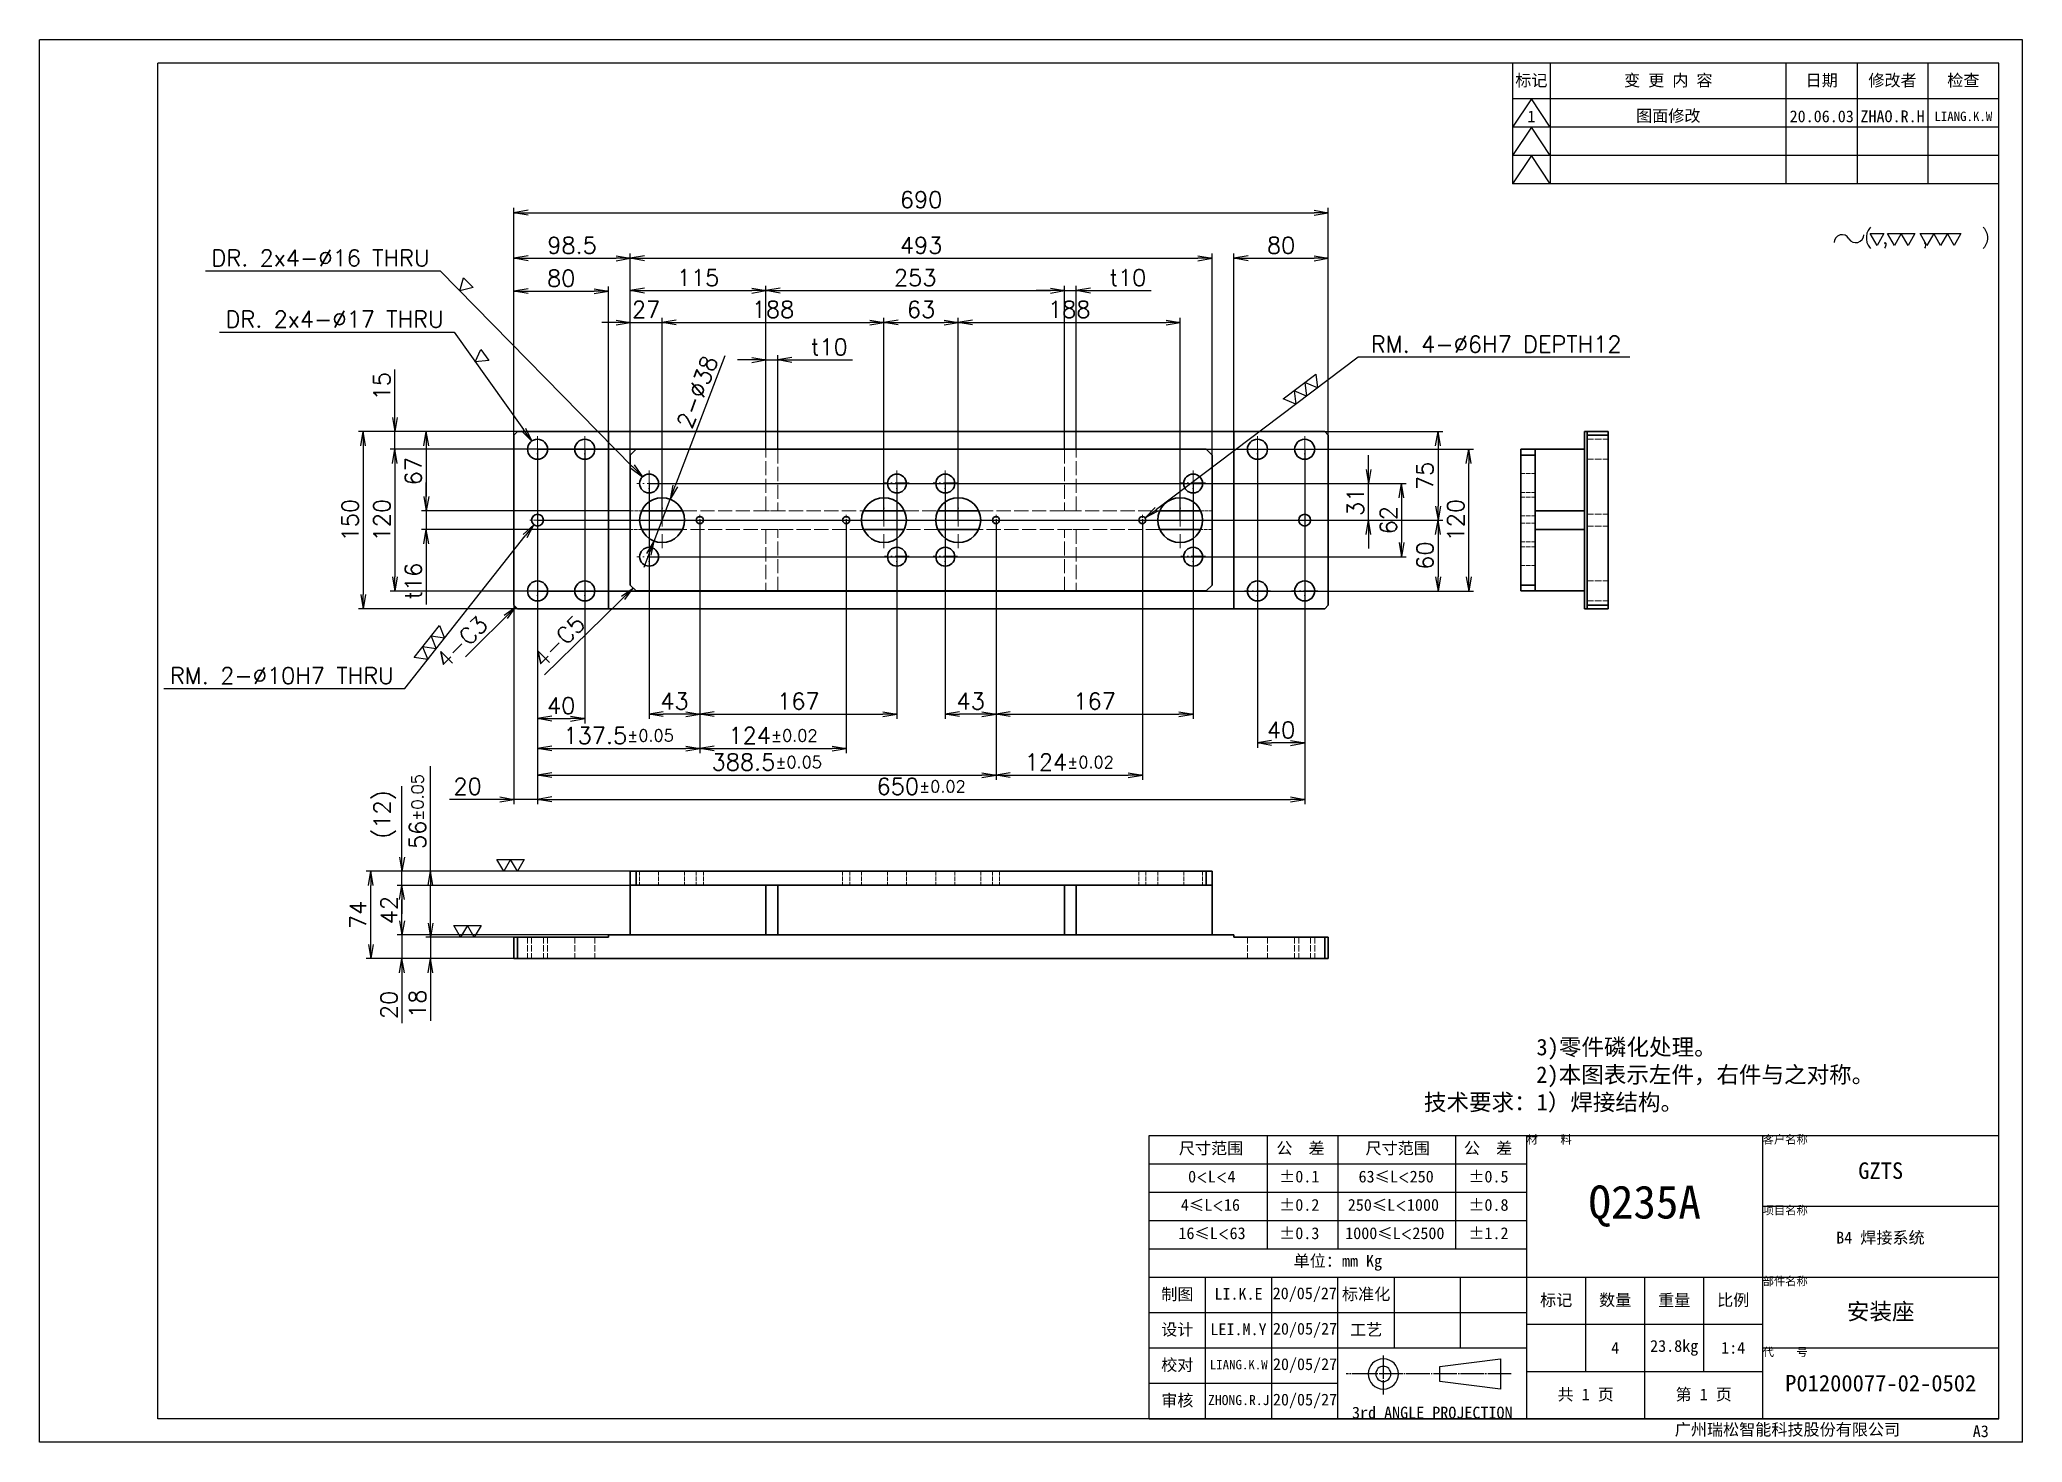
# Model space of a CAD drawing. Extents: x 0 to 18500, y -51 to 3802.
# Drawn here: x 9709 to 11389, y -5 to 1183 of the extents above; entities that cross this region are included whole.
import ezdxf

# ---------------------------------------------------------------- set-up
doc = ezdxf.new("R2010")
doc.units = 0
doc.header["$MEASUREMENT"] = 0
for name, pattern in [('CENTER-HOKUTO', [23, 20, -1, 1, -1]), ('DASHDOT', [18.5, 12, -3, 0.5, -3]), ('DASHED', [15, 12, -3]), ('HIDDEN-HOKUTO', [3.8, 2.5, -1.3])]:
    doc.linetypes.add(name, pattern=pattern)
doc.layers.get('0').update_dxf_attribs({"linetype": 'CONTINUOUS'})
doc.layers.get('DEFPOINTS').update_dxf_attribs({"linetype": 'CONTINUOUS'})
for name, color, linetype in [('AM_7', 2, 'CENTER-HOKUTO'), ('AM_HID', 1, 'HIDDEN-HOKUTO'), ('AM_VIS', 7, 'CONTINUOUS'), ('TITLE_FRAME', 7, 'CONTINUOUS'), ('WORD_DIM', 253, 'CONTINUOUS')]:
    doc.layers.add(name, color=color, linetype=linetype)
doc.layers.add('SOLID LINE', color=7, linetype='CONTINUOUS', lineweight=30)
doc.styles.get("Standard").update_dxf_attribs({"font": 'romans.shx', "bigfont": 'bigfont.shx'})
doc.dimstyles.new('1-4', dxfattribs={"dimscale": 4, "dimtxt": 3.5, "dimasz": 3, "dimexe": 1, "dimexo": 0, "dimgap": 1, "dimtad": 3, "dimdsep": 46, "dimtxsty": 'Standard', "dimblk1": 'OPEN', "dimblk2": 'OPEN', "dimsah": 1, "dimcen": 0, "dimclrd": 256, "dimclre": 256, "dimclrt": 3, "dimadec": 0, "dimazin": 0, "dimtfac": 1, "dimtmove": 0, "dimatfit": 3, "dimldrblk": 'OPEN', "dimfxl": 0, "dimtolj": 1, "dimtzin": 0, "dimarcsym": 0})

msp = doc.modelspace()

# ---------------------------------------------------------------- texts
at = {"layer": 'SOLID LINE', "ltscale": 0.5}
for s, insert, char_height, width, attachment_point in [('\\pt60;{\\fSimHei|b0|i0|c134|p2;\\C3;标记}', (10973.40273, 1147.86842), 10, 32, 5), ('\\pt60;{\\fSimHei|b0|i0|c134|p2;\\C3;变 更 内 容}', (11089.40273, 1147.86842), 10, 200, 5), ('\\pt60;{\\fSimHei|b0|i0|c134|p2;\\C3;日期}', (11219.40273, 1147.86842), 10, 60, 5), ('\\pt60;{\\fSimHei|b0|i0|c134|p2;\\C3;修改者}', (11279.40273, 1147.86842), 10, 60, 5), ('\\pt60;{\\fSimHei|b0|i0|c134|p2;\\C3;检查}', (11339.40273, 1147.86842), 10, 60, 5), ('\\pt60;{\\fSimHei|b0|i0|c134|p2;\\C3;1}', (10973.40273, 1117.86842), 10, 32, 5), ('\\pt60;{\\fSimHei|b0|i0|c134|p2;\\C3;图面修改}', (11089.40273, 1117.86842), 10, 200, 5), ('\\pt60;{\\fSimHei|b0|i0|c134|p2;\\C3;20.06.03}', (11219.40273, 1117.86842), 10, 60, 5), ('\\pt60;{\\fSimHei|b0|i0|c134|p2;\\C3;ZHAO.R.H}', (11279.40273, 1117.86842), 10, 60, 5), ('\\pt48;{\\fSimHei|b0|i0|c134|p2;\\C3;LIANG.K.W}', (11339.40273, 1117.86842), 8, 60, 5), ('\\pt336;{\\fSimHei|b0|i0|c134|p2;\\C3;             3)零件磷化处理。\\P\\ptz;                           2)本图表示左件，右件与之对称。\\P技术要求：1）焊接结构。}', (10992.11752, 305.38455), 14, 621.807708, 5), ('{\\fSimHei|b0|i0|c134|p2;\\C3;材    料}', (10969.40273, 254.86842), 7, 200, 1), ('\\pt42;{\\fSimHei|b0|i0|c134|p2;\\C3;客户名称}', (11169.40273, 254.86842), 7, 200, 1), ('\\pt60;{\\fSimHei|b0|i0|c134|p2;\\C3;尺寸范围}', (10674.68258, 248.98417), 10, 181.2060754, 1), ('\\pt60;{\\fSimHei|b0|i0|c134|p2;\\C3;公  差}', (10757.29755, 248.98417), 10, 181.2060754, 1), ('\\pt60;{\\fSimHei|b0|i0|c134|p2;\\C3;尺寸范围}', (10832.87239, 248.98417), 10, 181.2060754, 1), ('\\pt60;{\\fSimHei|b0|i0|c134|p2;\\C3;公  差}', (10916.22698, 248.98417), 10, 181.2060754, 1), ('\\pt60;{\\fSimHei|b0|i0|c134|p2;\\C3;0\\Fromans,bigfont|c134;\\H0.9583x;<\\fSimHei|b0|i0|c134|p2;\\H1.044x;L\\Fromans,bigfont|c134;\\H0.9583x;<\\fSimHei|b0|i0|c134|p2;\\H1.044x;4}', (10682.52486, 224.98417), 10, 181.2060754, 1), ('\\pt60;{\\fSimHei|b0|i0|c134|p2;\\C3;%%P0.1}', (10759.7321, 224.98417), 10, 181.2060754, 1), ('\\pt60;{\\fSimHei|b0|i0|c134|p2;\\C3;63\\H0.9583x;≤\\H1.044x;L\\Fromans,bigfont|c134;\\H0.9579x;<\\fSimHei|b0|i0|c134|p2;\\H1.044x;250}', (10826.93746, 224.98417), 10, 181.2060754, 1), ('\\pt60;{\\fSimHei|b0|i0|c134|p2;\\C3;%%P0.5}', (10920.0134, 224.98417), 10, 181.2060754, 1), ('{\\fSimHei|b0|i0|c134|p2;\\C3;GZTS}', (11269.40273, 224.86842), 14, 200, 5), ('\\pt60;{\\fSimHei|b0|i0|c134|p2;\\C3;%%P0.2}', (10759.7321, 200.98417), 10, 181.2060754, 1), ('\\pt60;{\\fSimHei|b0|i0|c134|p2;\\C3;%%P0.8}', (10920.0134, 200.98417), 10, 181.2060754, 1), ('\\pt168;{\\fSimHei|b0|i0|c134|p2;\\C3;Q235A}', (11069.40273, 194.86842), 28, 200, 5), ('\\pt60;{\\fSimHei|b0|i0|c134|p2;\\C3;4\\H0.9583x;≤\\H1.043x;L\\Fromans,bigfont|c134;\\H0.9588x;<\\fSimHei|b0|i0|c134|p2;\\H1.043x;16}', (10676.38879, 200.98417), 10, 181.2060754, 1), ('\\pt60;{\\fSimHei|b0|i0|c134|p2;\\C3;250\\H0.9583x;≤\\H1.044x;L\\Fromans,bigfont|c134;\\H0.9579x;<\\fSimHei|b0|i0|c134|p2;\\H1.044x;1000}', (10817.8069, 200.98417), 10, 181.2060754, 1), ('\\pt42;{\\fSimHei|b0|i0|c134|p2;\\C3;项目名称}', (11169.40273, 194.86842), 7, 200, 1), ('\\pt60;{\\fSimHei|b0|i0|c134|p2;\\C3;16\\H0.9583x;≤\\H1.044x;L\\Fromans,bigfont|c134;\\H0.9579x;<\\fSimHei|b0|i0|c134|p2;\\H1.044x;63}', (10674.3286, 176.98417), 10, 181.2060754, 1), ('\\pt60;{\\fSimHei|b0|i0|c134|p2;\\C3;%%P0.3}', (10759.7321, 176.98417), 10, 181.2060754, 1), ('\\pt60;{\\fSimHei|b0|i0|c134|p2;\\C3;%%P1.2}', (10920.0134, 176.98417), 10, 181.2060754, 1), ('{\\fSimHei|b0|i0|c134|p2;\\C3;B4 焊接系统\\P }', (11269.1397, 159.34865), 10, 200, 5), ('\\pt60;{\\fSimHei|b0|i0|c134|p2;\\C3;单位：mm Kg}', (10809.40273, 146.86842), 10, 320, 5), ('\\pt42;{\\fSimHei|b0|i0|c134|p2;\\C3;部件名称}', (11169.40273, 134.86842), 7, 200, 1), ('\\pt60;{\\fSimHei|b0|i0|c134|p2;\\C3;制图}', (10673.40273, 119.86842), 10, 48, 5), ('{\\fSimHei|b0|i0|c134|p2;\\C3;LI.K.E}', (10725.23569, 120.5766), 10, 56, 5), ('\\pt60;{\\fSimHei|b0|i0|c134|p2;\\C3;20/05/27}', (10781.40273, 119.86842), 10, 56, 5), ('\\pt60;{\\fSimHei|b0|i0|c134|p2;\\C3;标准化}', (10833.40273, 119.86842), 10, 48, 5), ('\\pt60;{\\fSimHei|b0|i0|c134|p2;\\C3;标记}', (10994.40273, 114.86842), 10, 50, 5), ('\\pt60;{\\fSimHei|b0|i0|c134|p2;\\C3;数量}', (11044.40273, 114.86842), 10, 50, 5), ('\\pt60;{\\fSimHei|b0|i0|c134|p2;\\C3;重量}', (11094.40273, 114.86842), 10, 50, 5), ('\\pt60;{\\fSimHei|b0|i0|c134|p2;\\C3;比例}', (11144.40273, 114.86842), 10, 50, 5), ('{\\fSimHei|b0|i0|c134|p2;\\C3;安装座}', (11269.40273, 104.86842), 14, 200, 5), ('\\pt60;{\\fSimHei|b0|i0|c134|p2;\\C3;设计}', (10673.40273, 89.86842), 10, 48, 5), ('{\\fSimHei|b0|i0|c134|p2;\\C3;LEI.M.Y}', (10725.23569, 90.5766), 10, 56, 5), ('\\pt60;{\\fSimHei|b0|i0|c134|p2;\\C3;20/05/27}', (10781.60527, 89.86842), 10, 55.5949143, 5), ('\\pt60;{\\fSimHei|b0|i0|c134|p2;\\C3;工艺}', (10833.40273, 89.86842), 10, 48, 5), ('\\pt60;{\\fSimHei|b0|i0|c134|p2;\\C3;4}', (11044.40273, 74.86842), 10, 50, 5), ('\\pt60;{\\fSimHei|b0|i0|c134|p2;\\C3;23.8kg}', (11094.40273, 74.86842), 10, 50, 5), ('\\pt60;{\\fSimHei|b0|i0|c134|p2;\\C3;1:4}', (11144.40273, 74.86842), 10, 50, 5), ('\\pt42;{\\fSimHei|b0|i0|c134|p2;\\C3;代    号}', (11169.40273, 74.86842), 7, 200, 1), ('\\pt60;{\\fSimHei|b0|i0|c134|p2;\\C3;校对}', (10673.40273, 59.86842), 10, 48, 5), ('{\\fSimHei|b0|i0|c134|p2;\\C3;LIANG.K.W}', (10725.41946, 60.6215), 8, 44.8, 5), ('\\pt60;{\\fSimHei|b0|i0|c134|p2;\\C3;20/05/27}', (10781.60527, 59.86842), 10, 55.5949143, 5), ('{\\fSimHei|b0|i0|c134|p2;\\C3;P01200077-02-0502}', (11269.40273, 44.86842), 14, 200, 5), ('\\pt60;{\\fSimHei|b0|i0|c134|p2;\\C3;审核}', (10673.40273, 29.86842), 10, 48, 5), ('{\\fSimHei|b0|i0|c134|p2;\\C3;ZHONG.R.J}', (10725.41118, 30.59297), 8.5, 47.6, 5), ('\\pt60;{\\fSimHei|b0|i0|c134|p2;\\C3;20/05/27}', (10781.60527, 29.86842), 10, 55.5949143, 5), ('\\pt60;{\\fSimHei|b0|i0|c134|p2;\\C3;共 1 页}', (11019.40273, 34.86842), 10, 100, 5), ('\\pt60;{\\fSimHei|b0|i0|c134|p2;\\C3;第 1 页}', (11119.40273, 34.86842), 10, 100, 5), ('{\\fSimHei|b0|i0|c134|p2;\\C3;3rd ANGLE PROJECTION}', (10889.40273, 14.86842), 10, 160, 8), ('\\pt60;{\\fSimHei|b0|i0|c134|p2;\\C3;广州瑞松智能科技股份有限公司}', (11094.87719, 10.72651), 10, 314.2472326, 1), ('\\pt60;{\\fSimHei|b0|i0|c134|p2;\\C3;A3}', (11347.35821, 9.2788), 10, 314.2472326, 1)]:
    msp.add_mtext(s, dxfattribs=dict(at, insert=insert, char_height=char_height, width=width, attachment_point=attachment_point))
at = {"layer": 'SOLID LINE', "ltscale": 0.5, "insert": (10815.6121, 176.98417), "char_height": 10, "width": 181.2060754, "attachment_point": 1, "line_spacing_factor": 0.72}
msp.add_mtext('\\pt60;{\\fSimHei|b0|i0|c134|p2;\\C3;1000\\H0.9583x;≤\\H1.044x;L\\Fromans,bigfont|c134;\\H0.9579x;<\\fSimHei|b0|i0|c134|p2;\\H1.044x;2500}', dxfattribs=at)
at = {"layer": 'WORD_DIM', "color": 3, "linetype": 'Continuous'}
for s, p in [('4-C3', (10053.58306, 649.23201)), ('4-C5', (10135.98127, 649.86749))]:
    msp.add_text(s, height=14, rotation=45, dxfattribs=at).set_placement(p)

# ---------------------------------------------------------------- blocks, each defined once
blk = doc.blocks.new('shiage0')
at = {"layer": 'WORD_DIM', "color": 3, "linetype": 'Continuous'}
for centre, start, end in [((1.69, 0), 30, 180), ((4.61, 1.69), 210, 0)]:
    blk.add_arc(centre, 1.69, start, end, dxfattribs=at)
blk = doc.blocks.new('10')
at = {"layer": 'TITLE_FRAME', "color": 3, "linetype": 'Continuous'}
for points in [[(9.63, 2.65), (8.18, 5.15), (11.07, 5.15)], [(13.31, 2.65), (11.86, 5.15), (17.64, 5.15), (16.2, 2.65), (14.75, 5.15)], [(20.17, 2.65), (18.73, 5.15), (27.4, 5.15), (25.95, 2.65), (24.51, 5.15), (23.06, 2.65), (21.62, 5.15)]]:
    blk.add_lwpolyline(points, close=True, dxfattribs=at)
blk.add_blockref('shiage0', (0.52, 3.24), dxfattribs=at)
blk.add_text('( ,   ,     )', height=3, dxfattribs=at).set_placement((6.84, 2.97))
blk = doc.blocks.new('_OPEN')
at = {"color": 0}
for p, q in [((-1, 0.17), (0, 0)), ((-1, -0.17), (0, 0)), ((0, 0), (-1, 0))]:
    blk.add_line(p, q, dxfattribs=at)
blk = doc.blocks.new('*D1232')
at = {"layer": 'DEFPOINTS', "color": 0, "linetype": 'Continuous'}
for p in [(10801.3, 1036.3), (10111.3, 847.9), (10801.3, 847.9)]:
    blk.add_point(p, dxfattribs=at)
at = {"layer": 'WORD_DIM', "linetype": 'Continuous', "lineweight": -2}
for p, q in [((10111.3, 847.9), (10111.3, 1040.3)), ((10123.3, 1036.3), (10789.3, 1036.3)), ((10801.3, 847.9), (10801.3, 1040.3))]:
    blk.add_line(p, q, dxfattribs=at)
at = {"layer": 'WORD_DIM', "linetype": 'Continuous', "lineweight": -2, "xscale": 12, "yscale": 12, "zscale": 12, "rotation": 180}
blk.add_blockref('_OPEN', (10111.3, 1036.3), dxfattribs=at)
at = {"layer": 'WORD_DIM', "linetype": 'Continuous', "lineweight": -2, "xscale": 12, "yscale": 12, "zscale": 12}
blk.add_blockref('_OPEN', (10801.3, 1036.3), dxfattribs=at)
at = {"layer": 'WORD_DIM', "color": 3, "linetype": 'Continuous', "insert": (10456.3, 1047.3), "char_height": 14, "attachment_point": 5}
blk.add_mtext('\\A1;690', dxfattribs=at)
blk = doc.blocks.new('*D1233')
at = {"layer": 'DEFPOINTS', "color": 0, "linetype": 'Continuous'}
for p in [(10209.8, 997.7), (10111.3, 847.9), (10209.8, 830.9)]:
    blk.add_point(p, dxfattribs=at)
at = {"layer": 'WORD_DIM', "linetype": 'Continuous', "lineweight": -2}
for p, q in [((10111.3, 847.9), (10111.3, 1001.7)), ((10123.3, 997.7), (10197.8, 997.7)), ((10209.8, 830.9), (10209.8, 1001.7))]:
    blk.add_line(p, q, dxfattribs=at)
at = {"layer": 'WORD_DIM', "linetype": 'Continuous', "lineweight": -2, "xscale": 12, "yscale": 12, "zscale": 12, "rotation": 180}
blk.add_blockref('_OPEN', (10111.3, 997.7), dxfattribs=at)
at = {"layer": 'WORD_DIM', "linetype": 'Continuous', "lineweight": -2, "xscale": 12, "yscale": 12, "zscale": 12}
blk.add_blockref('_OPEN', (10209.8, 997.7), dxfattribs=at)
at = {"layer": 'WORD_DIM', "color": 3, "linetype": 'Continuous', "insert": (10160.5, 1008.7), "char_height": 14, "attachment_point": 5}
blk.add_mtext('\\A1;98.5', dxfattribs=at)
blk = doc.blocks.new('*D1234')
at = {"layer": 'DEFPOINTS', "color": 0, "linetype": 'Continuous'}
for p in [(10702.8, 997.7), (10209.8, 830.9), (10702.8, 830.9)]:
    blk.add_point(p, dxfattribs=at)
at = {"layer": 'WORD_DIM', "linetype": 'Continuous', "lineweight": -2}
for p, q in [((10209.8, 830.9), (10209.8, 1001.7)), ((10221.8, 997.7), (10690.8, 997.7)), ((10702.8, 830.9), (10702.8, 1001.7))]:
    blk.add_line(p, q, dxfattribs=at)
at = {"layer": 'WORD_DIM', "linetype": 'Continuous', "lineweight": -2, "xscale": 12, "yscale": 12, "zscale": 12, "rotation": 180}
blk.add_blockref('_OPEN', (10209.8, 997.7), dxfattribs=at)
at = {"layer": 'WORD_DIM', "linetype": 'Continuous', "lineweight": -2, "xscale": 12, "yscale": 12, "zscale": 12}
blk.add_blockref('_OPEN', (10702.8, 997.7), dxfattribs=at)
at = {"layer": 'WORD_DIM', "color": 3, "linetype": 'Continuous', "insert": (10456.3, 1008.7), "char_height": 14, "attachment_point": 5}
blk.add_mtext('\\A1;493', dxfattribs=at)
blk = doc.blocks.new('*D1235')
at = {"layer": 'DEFPOINTS', "color": 0, "linetype": 'Continuous'}
for p in [(10324.8, 970.3), (10209.8, 830.9), (10324.8, 835.9)]:
    blk.add_point(p, dxfattribs=at)
at = {"layer": 'WORD_DIM', "linetype": 'Continuous', "lineweight": -2}
for p, q in [((10209.8, 830.9), (10209.8, 974.3)), ((10221.8, 970.3), (10312.8, 970.3)), ((10324.8, 835.9), (10324.8, 974.3))]:
    blk.add_line(p, q, dxfattribs=at)
at = {"layer": 'WORD_DIM', "linetype": 'Continuous', "lineweight": -2, "xscale": 12, "yscale": 12, "zscale": 12, "rotation": 180}
blk.add_blockref('_OPEN', (10209.8, 970.3), dxfattribs=at)
at = {"layer": 'WORD_DIM', "linetype": 'Continuous', "lineweight": -2, "xscale": 12, "yscale": 12, "zscale": 12}
blk.add_blockref('_OPEN', (10324.8, 970.3), dxfattribs=at)
at = {"layer": 'WORD_DIM', "color": 3, "linetype": 'Continuous', "insert": (10267.3, 981.3), "char_height": 14, "attachment_point": 5}
blk.add_mtext('\\A1;115', dxfattribs=at)
blk = doc.blocks.new('*D1236')
at = {"layer": 'DEFPOINTS', "color": 0, "linetype": 'Continuous'}
for p in [(10577.8, 970.3), (10324.8, 835.9), (10577.8, 835.9)]:
    blk.add_point(p, dxfattribs=at)
at = {"layer": 'WORD_DIM', "linetype": 'Continuous', "lineweight": -2}
for p, q in [((10324.8, 835.9), (10324.8, 974.3)), ((10336.8, 970.3), (10565.8, 970.3)), ((10577.8, 835.9), (10577.8, 974.3))]:
    blk.add_line(p, q, dxfattribs=at)
at = {"layer": 'WORD_DIM', "linetype": 'Continuous', "lineweight": -2, "xscale": 12, "yscale": 12, "zscale": 12, "rotation": 180}
blk.add_blockref('_OPEN', (10324.8, 970.3), dxfattribs=at)
at = {"layer": 'WORD_DIM', "linetype": 'Continuous', "lineweight": -2, "xscale": 12, "yscale": 12, "zscale": 12}
blk.add_blockref('_OPEN', (10577.8, 970.3), dxfattribs=at)
at = {"layer": 'WORD_DIM', "color": 3, "linetype": 'Continuous', "insert": (10451.3, 981.3), "char_height": 14, "attachment_point": 5}
blk.add_mtext('\\A1;253', dxfattribs=at)
blk = doc.blocks.new('*D1237')
at = {"layer": 'DEFPOINTS', "color": 0, "linetype": 'Continuous'}
for p in [(10334.8, 911.6), (10324.8, 835.9), (10334.8, 835.9)]:
    blk.add_point(p, dxfattribs=at)
at = {"layer": 'WORD_DIM', "linetype": 'Continuous', "lineweight": -2}
for p, q in [((10312.8, 911.6), (10300.8, 911.6)), ((10324.8, 835.9), (10324.8, 915.6)), ((10324.8, 911.6), (10334.8, 911.6)), ((10334.8, 835.9), (10334.8, 915.6)), ((10346.8, 911.6), (10398.1, 911.6))]:
    blk.add_line(p, q, dxfattribs=at)
at = {"layer": 'WORD_DIM', "linetype": 'Continuous', "lineweight": -2, "xscale": 12, "yscale": 12, "zscale": 12}
blk.add_blockref('_OPEN', (10324.8, 911.6), dxfattribs=at)
at = {"layer": 'WORD_DIM', "linetype": 'Continuous', "lineweight": -2, "xscale": 12, "yscale": 12, "zscale": 12, "rotation": 180}
blk.add_blockref('_OPEN', (10334.8, 911.6), dxfattribs=at)
at = {"layer": 'WORD_DIM', "color": 3, "linetype": 'Continuous', "insert": (10378.5, 922.6), "char_height": 14, "attachment_point": 5}
blk.add_mtext('\\A1;t10', dxfattribs=at)
blk = doc.blocks.new('*D1238')
at = {"layer": 'DEFPOINTS', "color": 0, "linetype": 'Continuous'}
for p in [(10587.8, 970.3), (10577.8, 835.9), (10587.8, 835.9)]:
    blk.add_point(p, dxfattribs=at)
at = {"layer": 'WORD_DIM', "linetype": 'Continuous', "lineweight": -2}
for p, q in [((10565.8, 970.3), (10553.8, 970.3)), ((10577.8, 835.9), (10577.8, 974.3)), ((10577.8, 970.3), (10587.8, 970.3)), ((10587.8, 835.9), (10587.8, 974.3)), ((10599.8, 970.3), (10651.1, 970.3))]:
    blk.add_line(p, q, dxfattribs=at)
at = {"layer": 'WORD_DIM', "linetype": 'Continuous', "lineweight": -2, "xscale": 12, "yscale": 12, "zscale": 12}
blk.add_blockref('_OPEN', (10577.8, 970.3), dxfattribs=at)
at = {"layer": 'WORD_DIM', "linetype": 'Continuous', "lineweight": -2, "xscale": 12, "yscale": 12, "zscale": 12, "rotation": 180}
blk.add_blockref('_OPEN', (10587.8, 970.3), dxfattribs=at)
at = {"layer": 'WORD_DIM', "color": 3, "linetype": 'Continuous', "insert": (10631.5, 981.3), "char_height": 14, "attachment_point": 5}
blk.add_mtext('\\A1;t10', dxfattribs=at)
blk = doc.blocks.new('*D1239')
at = {"layer": 'DEFPOINTS', "color": 0, "linetype": 'Continuous'}
for p in [(10191.3, 969.8), (10111.3, 847.9), (10191.3, 850.9)]:
    blk.add_point(p, dxfattribs=at)
at = {"layer": 'WORD_DIM', "linetype": 'Continuous', "lineweight": -2}
for p, q in [((10111.3, 847.9), (10111.3, 973.8)), ((10123.3, 969.8), (10179.3, 969.8)), ((10191.3, 850.9), (10191.3, 973.8))]:
    blk.add_line(p, q, dxfattribs=at)
at = {"layer": 'WORD_DIM', "linetype": 'Continuous', "lineweight": -2, "xscale": 12, "yscale": 12, "zscale": 12, "rotation": 180}
blk.add_blockref('_OPEN', (10111.3, 969.8), dxfattribs=at)
at = {"layer": 'WORD_DIM', "linetype": 'Continuous', "lineweight": -2, "xscale": 12, "yscale": 12, "zscale": 12}
blk.add_blockref('_OPEN', (10191.3, 969.8), dxfattribs=at)
at = {"layer": 'WORD_DIM', "color": 3, "linetype": 'Continuous', "insert": (10151.3, 980.8), "char_height": 14, "attachment_point": 5}
blk.add_mtext('\\A1;80', dxfattribs=at)
blk = doc.blocks.new('*D1240')
at = {"layer": 'DEFPOINTS', "color": 0, "linetype": 'Continuous'}
for p in [(10801.3, 997.7), (10721.3, 850.9), (10801.3, 847.9)]:
    blk.add_point(p, dxfattribs=at)
at = {"layer": 'WORD_DIM', "linetype": 'Continuous', "lineweight": -2}
for p, q in [((10721.3, 850.9), (10721.3, 1001.7)), ((10733.3, 997.7), (10789.3, 997.7)), ((10801.3, 847.9), (10801.3, 1001.7))]:
    blk.add_line(p, q, dxfattribs=at)
at = {"layer": 'WORD_DIM', "linetype": 'Continuous', "lineweight": -2, "xscale": 12, "yscale": 12, "zscale": 12, "rotation": 180}
blk.add_blockref('_OPEN', (10721.3, 997.7), dxfattribs=at)
at = {"layer": 'WORD_DIM', "linetype": 'Continuous', "lineweight": -2, "xscale": 12, "yscale": 12, "zscale": 12}
blk.add_blockref('_OPEN', (10801.3, 997.7), dxfattribs=at)
at = {"layer": 'WORD_DIM', "color": 3, "linetype": 'Continuous', "insert": (10761.3, 1008.7), "char_height": 14, "attachment_point": 5}
blk.add_mtext('\\A1;80', dxfattribs=at)
blk = doc.blocks.new('*D1241')
at = {"layer": 'DEFPOINTS', "color": 0, "linetype": 'Continuous'}
for p in [(10114.3, 850.9), (9983.5, 700.9), (10114.3, 700.9)]:
    blk.add_point(p, dxfattribs=at)
at = {"layer": 'WORD_DIM', "linetype": 'Continuous', "lineweight": -2}
for p, q in [((10114.3, 850.9), (9979.5, 850.9)), ((9983.5, 838.9), (9983.5, 712.9)), ((10114.3, 700.9), (9979.5, 700.9))]:
    blk.add_line(p, q, dxfattribs=at)
at = {"layer": 'WORD_DIM', "linetype": 'Continuous', "lineweight": -2, "xscale": 12, "yscale": 12, "zscale": 12}
for p, rotation in [((9983.5, 850.9), 90), ((9983.5, 700.9), 270)]:
    blk.add_blockref('_OPEN', p, dxfattribs=dict(at, rotation=rotation))
at = {"layer": 'WORD_DIM', "color": 3, "linetype": 'Continuous', "insert": (9972.5, 775.9), "char_height": 14, "attachment_point": 5, "rotation": 90}
blk.add_mtext('\\A1;150', dxfattribs=at)
blk = doc.blocks.new('*D1242')
at = {"layer": 'DEFPOINTS', "color": 0, "linetype": 'Continuous'}
for p in [(10114.3, 850.9), (10010.4, 835.9), (10214.8, 835.9)]:
    blk.add_point(p, dxfattribs=at)
at = {"layer": 'WORD_DIM', "linetype": 'Continuous', "lineweight": -2}
for p, q in [((10010.4, 862.9), (10010.4, 903.6)), ((10114.3, 850.9), (10006.4, 850.9)), ((10010.4, 835.9), (10010.4, 850.9)), ((10214.8, 835.9), (10006.4, 835.9)), ((10010.4, 823.9), (10010.4, 811.9))]:
    blk.add_line(p, q, dxfattribs=at)
at = {"layer": 'WORD_DIM', "linetype": 'Continuous', "lineweight": -2, "xscale": 12, "yscale": 12, "zscale": 12}
for p, rotation in [((10010.4, 850.9), 270), ((10010.4, 835.9), 90)]:
    blk.add_blockref('_OPEN', p, dxfattribs=dict(at, rotation=rotation))
at = {"layer": 'WORD_DIM', "color": 3, "linetype": 'Continuous', "insert": (9999.4, 889.3), "char_height": 14, "attachment_point": 5, "rotation": 90}
blk.add_mtext('\\A1;15', dxfattribs=at)
blk = doc.blocks.new('*D1243')
at = {"layer": 'DEFPOINTS', "color": 0, "linetype": 'Continuous'}
for p in [(10214.8, 835.9), (10010.4, 715.9), (10214.8, 715.9)]:
    blk.add_point(p, dxfattribs=at)
at = {"layer": 'WORD_DIM', "linetype": 'Continuous', "lineweight": -2}
for p, q in [((10214.8, 835.9), (10006.4, 835.9)), ((10010.4, 823.9), (10010.4, 727.9)), ((10214.8, 715.9), (10006.4, 715.9))]:
    blk.add_line(p, q, dxfattribs=at)
at = {"layer": 'WORD_DIM', "linetype": 'Continuous', "lineweight": -2, "xscale": 12, "yscale": 12, "zscale": 12}
for p, rotation in [((10010.4, 835.9), 90), ((10010.4, 715.9), 270)]:
    blk.add_blockref('_OPEN', p, dxfattribs=dict(at, rotation=rotation))
at = {"layer": 'WORD_DIM', "color": 3, "linetype": 'Continuous', "insert": (9999.4, 775.9), "char_height": 14, "attachment_point": 5, "rotation": 90}
blk.add_mtext('\\A1;120', dxfattribs=at)
blk = doc.blocks.new('*D1244')
at = {"layer": 'DEFPOINTS', "color": 0, "linetype": 'Continuous'}
for p in [(10114.3, 850.9), (10037, 783.9), (10209.8, 783.9)]:
    blk.add_point(p, dxfattribs=at)
at = {"layer": 'WORD_DIM', "linetype": 'Continuous', "lineweight": -2}
for p, q in [((10114.3, 850.9), (10033, 850.9)), ((10037, 838.9), (10037, 795.9)), ((10209.8, 783.9), (10033, 783.9))]:
    blk.add_line(p, q, dxfattribs=at)
at = {"layer": 'WORD_DIM', "linetype": 'Continuous', "lineweight": -2, "xscale": 12, "yscale": 12, "zscale": 12}
for p, rotation in [((10037, 850.9), 90), ((10037, 783.9), 270)]:
    blk.add_blockref('_OPEN', p, dxfattribs=dict(at, rotation=rotation))
at = {"layer": 'WORD_DIM', "color": 3, "linetype": 'Continuous', "insert": (10026, 817.4), "char_height": 14, "attachment_point": 5, "rotation": 90}
blk.add_mtext('\\A1;67', dxfattribs=at)
blk = doc.blocks.new('*D1245')
at = {"layer": 'DEFPOINTS', "color": 0, "linetype": 'Continuous'}
for p in [(10209.8, 783.9), (10037, 767.9), (10209.8, 767.9)]:
    blk.add_point(p, dxfattribs=at)
at = {"layer": 'WORD_DIM', "linetype": 'Continuous', "lineweight": -2}
for p, q in [((10037, 795.9), (10037, 807.9)), ((10209.8, 783.9), (10033, 783.9)), ((10037, 783.9), (10037, 767.9)), ((10209.8, 767.9), (10033, 767.9)), ((10037, 755.9), (10037, 704.6))]:
    blk.add_line(p, q, dxfattribs=at)
at = {"layer": 'WORD_DIM', "linetype": 'Continuous', "lineweight": -2, "xscale": 12, "yscale": 12, "zscale": 12}
for p, rotation in [((10037, 783.9), 270), ((10037, 767.9), 90)]:
    blk.add_blockref('_OPEN', p, dxfattribs=dict(at, rotation=rotation))
at = {"layer": 'WORD_DIM', "color": 3, "linetype": 'Continuous', "insert": (10026, 724.3), "char_height": 14, "attachment_point": 5, "rotation": 90}
blk.add_mtext('\\A1;t16', dxfattribs=at)
blk = doc.blocks.new('*D1246')
at = {"layer": 'DEFPOINTS', "color": 0, "linetype": 'Continuous'}
for p in [(10131.3, 835.9), (10111.3, 703.9), (10131.3, 539.4)]:
    blk.add_point(p, dxfattribs=at)
at = {"layer": 'WORD_DIM', "linetype": 'Continuous', "lineweight": -2}
for p, q in [((10131.3, 835.9), (10131.3, 535.4)), ((10111.3, 703.9), (10111.3, 535.4)), ((10099.3, 539.4), (10056.6, 539.4)), ((10131.3, 539.4), (10111.3, 539.4)), ((10143.3, 539.4), (10155.3, 539.4))]:
    blk.add_line(p, q, dxfattribs=at)
at = {"layer": 'WORD_DIM', "linetype": 'Continuous', "lineweight": -2, "xscale": 12, "yscale": 12, "zscale": 12}
blk.add_blockref('_OPEN', (10111.3, 539.4), dxfattribs=at)
at = {"layer": 'WORD_DIM', "linetype": 'Continuous', "lineweight": -2, "xscale": 12, "yscale": 12, "zscale": 12, "rotation": 180}
blk.add_blockref('_OPEN', (10131.3, 539.4), dxfattribs=at)
at = {"layer": 'WORD_DIM', "color": 3, "linetype": 'Continuous', "insert": (10072, 550.4), "char_height": 14, "attachment_point": 5}
blk.add_mtext('\\A1;20', dxfattribs=at)
blk = doc.blocks.new('*D1247')
at = {"layer": 'DEFPOINTS', "color": 0, "linetype": 'Continuous'}
for p in [(10131.3, 835.9), (10781.3, 835.9), (10781.3, 539.4)]:
    blk.add_point(p, dxfattribs=at)
at = {"layer": 'WORD_DIM', "linetype": 'Continuous', "lineweight": -2}
for p, q in [((10131.3, 835.9), (10131.3, 535.4)), ((10781.3, 835.9), (10781.3, 535.4)), ((10143.3, 539.4), (10769.3, 539.4))]:
    blk.add_line(p, q, dxfattribs=at)
at = {"layer": 'WORD_DIM', "linetype": 'Continuous', "lineweight": -2, "xscale": 12, "yscale": 12, "zscale": 12, "rotation": 180}
blk.add_blockref('_OPEN', (10131.3, 539.4), dxfattribs=at)
at = {"layer": 'WORD_DIM', "linetype": 'Continuous', "lineweight": -2, "xscale": 12, "yscale": 12, "zscale": 12}
blk.add_blockref('_OPEN', (10781.3, 539.4), dxfattribs=at)
at = {"layer": 'WORD_DIM', "color": 3, "linetype": 'Continuous', "insert": (10456.3, 550.4), "char_height": 14, "attachment_point": 5}
blk.add_mtext('\\A1;650{\\H0.715x;%%p0.02}', dxfattribs=at)
blk = doc.blocks.new('*D1248')
at = {"layer": 'DEFPOINTS', "color": 0, "linetype": 'Continuous'}
for p in [(10131.3, 835.9), (10171.3, 835.9), (10171.3, 607.8)]:
    blk.add_point(p, dxfattribs=at)
at = {"layer": 'WORD_DIM', "linetype": 'Continuous', "lineweight": -2}
for p, q in [((10131.3, 835.9), (10131.3, 603.8)), ((10171.3, 835.9), (10171.3, 603.8)), ((10143.3, 607.8), (10159.3, 607.8))]:
    blk.add_line(p, q, dxfattribs=at)
at = {"layer": 'WORD_DIM', "linetype": 'Continuous', "lineweight": -2, "xscale": 12, "yscale": 12, "zscale": 12, "rotation": 180}
blk.add_blockref('_OPEN', (10131.3, 607.8), dxfattribs=at)
at = {"layer": 'WORD_DIM', "linetype": 'Continuous', "lineweight": -2, "xscale": 12, "yscale": 12, "zscale": 12}
blk.add_blockref('_OPEN', (10171.3, 607.8), dxfattribs=at)
at = {"layer": 'WORD_DIM', "color": 3, "linetype": 'Continuous', "insert": (10151.3, 618.8), "char_height": 14, "attachment_point": 5}
blk.add_mtext('\\A1;40', dxfattribs=at)
blk = doc.blocks.new('*D1249')
at = {"layer": 'DEFPOINTS', "color": 0, "linetype": 'Continuous'}
for p in [(10741.3, 835.9), (10781.3, 835.9), (10741.3, 587.2)]:
    blk.add_point(p, dxfattribs=at)
at = {"layer": 'WORD_DIM', "linetype": 'Continuous', "lineweight": -2}
for p, q in [((10741.3, 835.9), (10741.3, 583.2)), ((10781.3, 835.9), (10781.3, 583.2)), ((10769.3, 587.2), (10753.3, 587.2))]:
    blk.add_line(p, q, dxfattribs=at)
at = {"layer": 'WORD_DIM', "linetype": 'Continuous', "lineweight": -2, "xscale": 12, "yscale": 12, "zscale": 12, "rotation": 180}
blk.add_blockref('_OPEN', (10741.3, 587.2), dxfattribs=at)
at = {"layer": 'WORD_DIM', "linetype": 'Continuous', "lineweight": -2, "xscale": 12, "yscale": 12, "zscale": 12}
blk.add_blockref('_OPEN', (10781.3, 587.2), dxfattribs=at)
at = {"layer": 'WORD_DIM', "color": 3, "linetype": 'Continuous', "insert": (10761.3, 598.2), "char_height": 14, "attachment_point": 5}
blk.add_mtext('\\A1;40', dxfattribs=at)
blk = doc.blocks.new('*D1250')
at = {"layer": 'DEFPOINTS', "color": 0, "linetype": 'Continuous'}
for p in [(10131.3, 775.9), (10268.8, 776.4), (10268.8, 582.5)]:
    blk.add_point(p, dxfattribs=at)
at = {"layer": 'WORD_DIM', "linetype": 'Continuous', "lineweight": -2}
for p, q in [((10131.3, 775.9), (10131.3, 578.5)), ((10268.8, 776.4), (10268.8, 578.5)), ((10143.3, 582.5), (10256.8, 582.5))]:
    blk.add_line(p, q, dxfattribs=at)
at = {"layer": 'WORD_DIM', "linetype": 'Continuous', "lineweight": -2, "xscale": 12, "yscale": 12, "zscale": 12, "rotation": 180}
blk.add_blockref('_OPEN', (10131.3, 582.5), dxfattribs=at)
at = {"layer": 'WORD_DIM', "linetype": 'Continuous', "lineweight": -2, "xscale": 12, "yscale": 12, "zscale": 12}
blk.add_blockref('_OPEN', (10268.8, 582.5), dxfattribs=at)
at = {"layer": 'WORD_DIM', "color": 3, "linetype": 'Continuous', "insert": (10200, 593.5), "char_height": 14, "attachment_point": 5}
blk.add_mtext('\\A1;137.5{\\H0.715x;%%p0.05}', dxfattribs=at)
blk = doc.blocks.new('*D1251')
at = {"layer": 'DEFPOINTS', "color": 0, "linetype": 'Continuous'}
for p in [(10268.8, 776.4), (10392.8, 776.4), (10392.8, 582.5)]:
    blk.add_point(p, dxfattribs=at)
at = {"layer": 'WORD_DIM', "linetype": 'Continuous', "lineweight": -2}
for p, q in [((10268.8, 776.4), (10268.8, 578.5)), ((10392.8, 776.4), (10392.8, 578.5)), ((10280.8, 582.5), (10380.8, 582.5))]:
    blk.add_line(p, q, dxfattribs=at)
at = {"layer": 'WORD_DIM', "linetype": 'Continuous', "lineweight": -2, "xscale": 12, "yscale": 12, "zscale": 12, "rotation": 180}
blk.add_blockref('_OPEN', (10268.8, 582.5), dxfattribs=at)
at = {"layer": 'WORD_DIM', "linetype": 'Continuous', "lineweight": -2, "xscale": 12, "yscale": 12, "zscale": 12}
blk.add_blockref('_OPEN', (10392.8, 582.5), dxfattribs=at)
at = {"layer": 'WORD_DIM', "color": 3, "linetype": 'Continuous', "insert": (10330.8, 593.5), "char_height": 14, "attachment_point": 5}
blk.add_mtext('\\A1;124{\\H0.715x;%%p0.02}', dxfattribs=at)
blk = doc.blocks.new('*D1252')
at = {"layer": 'DEFPOINTS', "color": 0, "linetype": 'Continuous'}
for p in [(10131.3, 775.9), (10519.8, 776.4), (10519.8, 560)]:
    blk.add_point(p, dxfattribs=at)
at = {"layer": 'WORD_DIM', "linetype": 'Continuous', "lineweight": -2}
for p, q in [((10131.3, 775.9), (10131.3, 556)), ((10519.8, 776.4), (10519.8, 556)), ((10143.3, 560), (10507.8, 560))]:
    blk.add_line(p, q, dxfattribs=at)
at = {"layer": 'WORD_DIM', "linetype": 'Continuous', "lineweight": -2, "xscale": 12, "yscale": 12, "zscale": 12, "rotation": 180}
blk.add_blockref('_OPEN', (10131.3, 560), dxfattribs=at)
at = {"layer": 'WORD_DIM', "linetype": 'Continuous', "lineweight": -2, "xscale": 12, "yscale": 12, "zscale": 12}
blk.add_blockref('_OPEN', (10519.8, 560), dxfattribs=at)
at = {"layer": 'WORD_DIM', "color": 3, "linetype": 'Continuous', "insert": (10325.5, 571), "char_height": 14, "attachment_point": 5}
blk.add_mtext('\\A1;388.5{\\H0.715x;%%p0.05}', dxfattribs=at)
blk = doc.blocks.new('*D1253')
at = {"layer": 'DEFPOINTS', "color": 0, "linetype": 'Continuous'}
for p in [(10519.8, 776.4), (10643.8, 776.4), (10643.8, 560)]:
    blk.add_point(p, dxfattribs=at)
at = {"layer": 'WORD_DIM', "linetype": 'Continuous', "lineweight": -2}
for p, q in [((10519.8, 776.4), (10519.8, 556)), ((10643.8, 776.4), (10643.8, 556)), ((10531.8, 560), (10631.8, 560))]:
    blk.add_line(p, q, dxfattribs=at)
at = {"layer": 'WORD_DIM', "linetype": 'Continuous', "lineweight": -2, "xscale": 12, "yscale": 12, "zscale": 12, "rotation": 180}
blk.add_blockref('_OPEN', (10519.8, 560), dxfattribs=at)
at = {"layer": 'WORD_DIM', "linetype": 'Continuous', "lineweight": -2, "xscale": 12, "yscale": 12, "zscale": 12}
blk.add_blockref('_OPEN', (10643.8, 560), dxfattribs=at)
at = {"layer": 'WORD_DIM', "color": 3, "linetype": 'Continuous', "insert": (10581.8, 571), "char_height": 14, "attachment_point": 5}
blk.add_mtext('\\A1;124{\\H0.715x;%%p0.02}', dxfattribs=at)
blk = doc.blocks.new('*D1254')
at = {"layer": 'DEFPOINTS', "color": 0, "linetype": 'Continuous'}
for p in [(10225.8, 807.4), (10268.8, 776.4), (10225.8, 611.6)]:
    blk.add_point(p, dxfattribs=at)
at = {"layer": 'WORD_DIM', "linetype": 'Continuous', "lineweight": -2}
for p, q in [((10225.8, 807.4), (10225.8, 607.6)), ((10268.8, 776.4), (10268.8, 607.6)), ((10256.8, 611.6), (10237.8, 611.6))]:
    blk.add_line(p, q, dxfattribs=at)
at = {"layer": 'WORD_DIM', "linetype": 'Continuous', "lineweight": -2, "xscale": 12, "yscale": 12, "zscale": 12, "rotation": 180}
blk.add_blockref('_OPEN', (10225.8, 611.6), dxfattribs=at)
at = {"layer": 'WORD_DIM', "linetype": 'Continuous', "lineweight": -2, "xscale": 12, "yscale": 12, "zscale": 12}
blk.add_blockref('_OPEN', (10268.8, 611.6), dxfattribs=at)
at = {"layer": 'WORD_DIM', "color": 3, "linetype": 'Continuous', "insert": (10247.3, 622.6), "char_height": 14, "attachment_point": 5}
blk.add_mtext('\\A1;43', dxfattribs=at)
blk = doc.blocks.new('*D1255')
at = {"layer": 'DEFPOINTS', "color": 0, "linetype": 'Continuous'}
for p in [(10435.8, 807.4), (10268.8, 776.4), (10435.8, 611.6)]:
    blk.add_point(p, dxfattribs=at)
at = {"layer": 'WORD_DIM', "linetype": 'Continuous', "lineweight": -2}
for p, q in [((10435.8, 807.4), (10435.8, 607.6)), ((10268.8, 776.4), (10268.8, 607.6)), ((10280.8, 611.6), (10423.8, 611.6))]:
    blk.add_line(p, q, dxfattribs=at)
at = {"layer": 'WORD_DIM', "linetype": 'Continuous', "lineweight": -2, "xscale": 12, "yscale": 12, "zscale": 12, "rotation": 180}
blk.add_blockref('_OPEN', (10268.8, 611.6), dxfattribs=at)
at = {"layer": 'WORD_DIM', "linetype": 'Continuous', "lineweight": -2, "xscale": 12, "yscale": 12, "zscale": 12}
blk.add_blockref('_OPEN', (10435.8, 611.6), dxfattribs=at)
at = {"layer": 'WORD_DIM', "color": 3, "linetype": 'Continuous', "insert": (10352.3, 622.6), "char_height": 14, "attachment_point": 5}
blk.add_mtext('\\A1;167', dxfattribs=at)
blk = doc.blocks.new('*D1256')
at = {"layer": 'DEFPOINTS', "color": 0, "linetype": 'Continuous'}
for p in [(10236.8, 943.4), (10209.8, 830.9), (10236.8, 776.4)]:
    blk.add_point(p, dxfattribs=at)
at = {"layer": 'WORD_DIM', "linetype": 'Continuous', "lineweight": -2}
for p, q in [((10197.8, 943.4), (10185.8, 943.4)), ((10209.8, 830.9), (10209.8, 947.4)), ((10209.8, 943.4), (10236.8, 943.4)), ((10236.8, 776.4), (10236.8, 947.4)), ((10248.8, 943.4), (10260.8, 943.4))]:
    blk.add_line(p, q, dxfattribs=at)
at = {"layer": 'WORD_DIM', "linetype": 'Continuous', "lineweight": -2, "xscale": 12, "yscale": 12, "zscale": 12}
blk.add_blockref('_OPEN', (10209.8, 943.4), dxfattribs=at)
at = {"layer": 'WORD_DIM', "linetype": 'Continuous', "lineweight": -2, "xscale": 12, "yscale": 12, "zscale": 12, "rotation": 180}
blk.add_blockref('_OPEN', (10236.8, 943.4), dxfattribs=at)
at = {"layer": 'WORD_DIM', "color": 3, "linetype": 'Continuous', "insert": (10223.3, 954.4), "char_height": 14, "attachment_point": 5}
blk.add_mtext('\\A1;27', dxfattribs=at)
blk = doc.blocks.new('*D1257')
at = {"layer": 'DEFPOINTS', "color": 0, "linetype": 'Continuous'}
for p in [(10424.8, 943.4), (10236.8, 776.4), (10424.8, 776.4)]:
    blk.add_point(p, dxfattribs=at)
at = {"layer": 'WORD_DIM', "linetype": 'Continuous', "lineweight": -2}
for p, q in [((10236.8, 776.4), (10236.8, 947.4)), ((10248.8, 943.4), (10412.8, 943.4)), ((10424.8, 776.4), (10424.8, 947.4))]:
    blk.add_line(p, q, dxfattribs=at)
at = {"layer": 'WORD_DIM', "linetype": 'Continuous', "lineweight": -2, "xscale": 12, "yscale": 12, "zscale": 12, "rotation": 180}
blk.add_blockref('_OPEN', (10236.8, 943.4), dxfattribs=at)
at = {"layer": 'WORD_DIM', "linetype": 'Continuous', "lineweight": -2, "xscale": 12, "yscale": 12, "zscale": 12}
blk.add_blockref('_OPEN', (10424.8, 943.4), dxfattribs=at)
at = {"layer": 'WORD_DIM', "color": 3, "linetype": 'Continuous', "insert": (10330.8, 954.4), "char_height": 14, "attachment_point": 5}
blk.add_mtext('\\A1;188', dxfattribs=at)
blk = doc.blocks.new('*D1258')
at = {"layer": 'DEFPOINTS', "color": 0, "linetype": 'Continuous'}
for p in [(10487.8, 943.4), (10424.8, 776.4), (10487.8, 776.4)]:
    blk.add_point(p, dxfattribs=at)
at = {"layer": 'WORD_DIM', "linetype": 'Continuous', "lineweight": -2}
for p, q in [((10424.8, 776.4), (10424.8, 947.4)), ((10436.8, 943.4), (10475.8, 943.4)), ((10487.8, 776.4), (10487.8, 947.4))]:
    blk.add_line(p, q, dxfattribs=at)
at = {"layer": 'WORD_DIM', "linetype": 'Continuous', "lineweight": -2, "xscale": 12, "yscale": 12, "zscale": 12, "rotation": 180}
blk.add_blockref('_OPEN', (10424.8, 943.4), dxfattribs=at)
at = {"layer": 'WORD_DIM', "linetype": 'Continuous', "lineweight": -2, "xscale": 12, "yscale": 12, "zscale": 12}
blk.add_blockref('_OPEN', (10487.8, 943.4), dxfattribs=at)
at = {"layer": 'WORD_DIM', "color": 3, "linetype": 'Continuous', "insert": (10456.3, 954.4), "char_height": 14, "attachment_point": 5}
blk.add_mtext('\\A1;63', dxfattribs=at)
blk = doc.blocks.new('*D1259')
at = {"layer": 'DEFPOINTS', "color": 0, "linetype": 'Continuous'}
for p in [(10675.8, 943.4), (10487.8, 776.4), (10675.8, 776.4)]:
    blk.add_point(p, dxfattribs=at)
at = {"layer": 'WORD_DIM', "linetype": 'Continuous', "lineweight": -2}
for p, q in [((10487.8, 776.4), (10487.8, 947.4)), ((10499.8, 943.4), (10663.8, 943.4)), ((10675.8, 776.4), (10675.8, 947.4))]:
    blk.add_line(p, q, dxfattribs=at)
at = {"layer": 'WORD_DIM', "linetype": 'Continuous', "lineweight": -2, "xscale": 12, "yscale": 12, "zscale": 12, "rotation": 180}
blk.add_blockref('_OPEN', (10487.8, 943.4), dxfattribs=at)
at = {"layer": 'WORD_DIM', "linetype": 'Continuous', "lineweight": -2, "xscale": 12, "yscale": 12, "zscale": 12}
blk.add_blockref('_OPEN', (10675.8, 943.4), dxfattribs=at)
at = {"layer": 'WORD_DIM', "color": 3, "linetype": 'Continuous', "insert": (10581.8, 954.4), "char_height": 14, "attachment_point": 5}
blk.add_mtext('\\A1;188', dxfattribs=at)
blk = doc.blocks.new('*D1260')
at = {"layer": 'DEFPOINTS', "color": 0, "linetype": 'Continuous'}
for p in [(10476.8, 807.4), (10519.8, 776.4), (10476.8, 611.6)]:
    blk.add_point(p, dxfattribs=at)
at = {"layer": 'WORD_DIM', "linetype": 'Continuous', "lineweight": -2}
for p, q in [((10476.8, 807.4), (10476.8, 607.6)), ((10519.8, 776.4), (10519.8, 607.6)), ((10507.8, 611.6), (10488.8, 611.6))]:
    blk.add_line(p, q, dxfattribs=at)
at = {"layer": 'WORD_DIM', "linetype": 'Continuous', "lineweight": -2, "xscale": 12, "yscale": 12, "zscale": 12, "rotation": 180}
blk.add_blockref('_OPEN', (10476.8, 611.6), dxfattribs=at)
at = {"layer": 'WORD_DIM', "linetype": 'Continuous', "lineweight": -2, "xscale": 12, "yscale": 12, "zscale": 12}
blk.add_blockref('_OPEN', (10519.8, 611.6), dxfattribs=at)
at = {"layer": 'WORD_DIM', "color": 3, "linetype": 'Continuous', "insert": (10498.3, 622.6), "char_height": 14, "attachment_point": 5}
blk.add_mtext('\\A1;43', dxfattribs=at)
blk = doc.blocks.new('*D1261')
at = {"layer": 'DEFPOINTS', "color": 0, "linetype": 'Continuous'}
for p in [(10686.8, 807.4), (10519.8, 776.4), (10686.8, 611.6)]:
    blk.add_point(p, dxfattribs=at)
at = {"layer": 'WORD_DIM', "linetype": 'Continuous', "lineweight": -2}
for p, q in [((10686.8, 807.4), (10686.8, 607.6)), ((10519.8, 776.4), (10519.8, 607.6)), ((10531.8, 611.6), (10674.8, 611.6))]:
    blk.add_line(p, q, dxfattribs=at)
at = {"layer": 'WORD_DIM', "linetype": 'Continuous', "lineweight": -2, "xscale": 12, "yscale": 12, "zscale": 12, "rotation": 180}
blk.add_blockref('_OPEN', (10519.8, 611.6), dxfattribs=at)
at = {"layer": 'WORD_DIM', "linetype": 'Continuous', "lineweight": -2, "xscale": 12, "yscale": 12, "zscale": 12}
blk.add_blockref('_OPEN', (10686.8, 611.6), dxfattribs=at)
at = {"layer": 'WORD_DIM', "color": 3, "linetype": 'Continuous', "insert": (10603.3, 622.6), "char_height": 14, "attachment_point": 5}
blk.add_mtext('\\A1;167', dxfattribs=at)
blk = doc.blocks.new('*D1262')
at = {"layer": 'DEFPOINTS', "color": 0, "linetype": 'Continuous'}
for p in [(10114.3, 850.9), (10131.3, 775.9), (10894.3, 775.9)]:
    blk.add_point(p, dxfattribs=at)
at = {"layer": 'WORD_DIM', "linetype": 'Continuous', "lineweight": -2}
for p, q in [((10114.3, 850.9), (10898.3, 850.9)), ((10894.3, 838.9), (10894.3, 787.9)), ((10131.3, 775.9), (10898.3, 775.9))]:
    blk.add_line(p, q, dxfattribs=at)
at = {"layer": 'WORD_DIM', "linetype": 'Continuous', "lineweight": -2, "xscale": 12, "yscale": 12, "zscale": 12}
for p, rotation in [((10894.3, 850.9), 90), ((10894.3, 775.9), 270)]:
    blk.add_blockref('_OPEN', p, dxfattribs=dict(at, rotation=rotation))
at = {"layer": 'WORD_DIM', "color": 3, "linetype": 'Continuous', "insert": (10883.3, 813.4), "char_height": 14, "attachment_point": 5, "rotation": 90}
blk.add_mtext('\\A1;75', dxfattribs=at)
blk = doc.blocks.new('*D1263')
at = {"layer": 'DEFPOINTS', "color": 0, "linetype": 'Continuous'}
for p in [(10781.3, 775.9), (10741.3, 715.9), (10894.3, 715.9)]:
    blk.add_point(p, dxfattribs=at)
at = {"layer": 'WORD_DIM', "linetype": 'Continuous', "lineweight": -2}
for p, q in [((10781.3, 775.9), (10898.3, 775.9)), ((10894.3, 763.9), (10894.3, 727.9)), ((10741.3, 715.9), (10898.3, 715.9))]:
    blk.add_line(p, q, dxfattribs=at)
at = {"layer": 'WORD_DIM', "linetype": 'Continuous', "lineweight": -2, "xscale": 12, "yscale": 12, "zscale": 12}
for p, rotation in [((10894.3, 775.9), 90), ((10894.3, 715.9), 270)]:
    blk.add_blockref('_OPEN', p, dxfattribs=dict(at, rotation=rotation))
at = {"layer": 'WORD_DIM', "color": 3, "linetype": 'Continuous', "insert": (10883.3, 745.9), "char_height": 14, "attachment_point": 5, "rotation": 90}
blk.add_mtext('\\A1;60', dxfattribs=at)
blk = doc.blocks.new('*D1264')
at = {"layer": 'DEFPOINTS', "color": 0, "linetype": 'Continuous'}
for p in [(10131.3, 835.9), (10920.3, 835.9), (10131.3, 715.9)]:
    blk.add_point(p, dxfattribs=at)
at = {"layer": 'WORD_DIM', "linetype": 'Continuous', "lineweight": -2}
for p, q in [((10131.3, 835.9), (10924.3, 835.9)), ((10920.3, 727.9), (10920.3, 823.9)), ((10131.3, 715.9), (10924.3, 715.9))]:
    blk.add_line(p, q, dxfattribs=at)
at = {"layer": 'WORD_DIM', "linetype": 'Continuous', "lineweight": -2, "xscale": 12, "yscale": 12, "zscale": 12}
for p, rotation in [((10920.3, 835.9), 90), ((10920.3, 715.9), 270)]:
    blk.add_blockref('_OPEN', p, dxfattribs=dict(at, rotation=rotation))
at = {"layer": 'WORD_DIM', "color": 3, "linetype": 'Continuous', "insert": (10909.3, 775.9), "char_height": 14, "attachment_point": 5, "rotation": 90}
blk.add_mtext('\\A1;120', dxfattribs=at)
blk = doc.blocks.new('*D1265')
at = {"layer": 'DEFPOINTS', "color": 0, "linetype": 'Continuous'}
for p in [(10225.8, 806.9), (10835.3, 806.9), (10781.3, 775.9)]:
    blk.add_point(p, dxfattribs=at)
at = {"layer": 'WORD_DIM', "linetype": 'Continuous', "lineweight": -2}
for p, q in [((10835.3, 818.9), (10835.3, 830.9)), ((10225.8, 806.9), (10839.3, 806.9)), ((10835.3, 775.9), (10835.3, 806.9)), ((10781.3, 775.9), (10839.3, 775.9)), ((10835.3, 763.9), (10835.3, 751.9))]:
    blk.add_line(p, q, dxfattribs=at)
at = {"layer": 'WORD_DIM', "linetype": 'Continuous', "lineweight": -2, "xscale": 12, "yscale": 12, "zscale": 12}
for p, rotation in [((10835.3, 806.9), 270), ((10835.3, 775.9), 90)]:
    blk.add_blockref('_OPEN', p, dxfattribs=dict(at, rotation=rotation))
at = {"layer": 'WORD_DIM', "color": 3, "linetype": 'Continuous', "insert": (10824.3, 791.4), "char_height": 14, "attachment_point": 5, "rotation": 90}
blk.add_mtext('\\A1;31', dxfattribs=at)
blk = doc.blocks.new('*D1266')
at = {"layer": 'DEFPOINTS', "color": 0, "linetype": 'Continuous'}
for p in [(10225.8, 806.9), (10225.8, 744.9), (10863.3, 744.9)]:
    blk.add_point(p, dxfattribs=at)
at = {"layer": 'WORD_DIM', "linetype": 'Continuous', "lineweight": -2}
for p, q in [((10225.8, 806.9), (10867.3, 806.9)), ((10863.3, 794.9), (10863.3, 756.9)), ((10225.8, 744.9), (10867.3, 744.9))]:
    blk.add_line(p, q, dxfattribs=at)
at = {"layer": 'WORD_DIM', "linetype": 'Continuous', "lineweight": -2, "xscale": 12, "yscale": 12, "zscale": 12}
for p, rotation in [((10863.3, 806.9), 90), ((10863.3, 744.9), 270)]:
    blk.add_blockref('_OPEN', p, dxfattribs=dict(at, rotation=rotation))
at = {"layer": 'WORD_DIM', "color": 3, "linetype": 'Continuous', "insert": (10852.3, 775.9), "char_height": 14, "attachment_point": 5, "rotation": 90}
blk.add_mtext('\\A1;62', dxfattribs=at)
blk = doc.blocks.new('*D1267')
at = {"layer": 'DEFPOINTS', "color": 0, "linetype": 'Continuous'}
for p in [(9990.1, 478.6), (10212.3, 478.6), (10111.3, 404.6)]:
    blk.add_point(p, dxfattribs=at)
at = {"layer": 'WORD_DIM', "linetype": 'Continuous', "lineweight": -2}
for p, q in [((10212.3, 478.6), (9986.1, 478.6)), ((9990.1, 416.6), (9990.1, 466.6)), ((10111.3, 404.6), (9986.1, 404.6))]:
    blk.add_line(p, q, dxfattribs=at)
at = {"layer": 'WORD_DIM', "linetype": 'Continuous', "lineweight": -2, "xscale": 12, "yscale": 12, "zscale": 12}
for p, rotation in [((9990.1, 478.6), 90), ((9990.1, 404.6), 270)]:
    blk.add_blockref('_OPEN', p, dxfattribs=dict(at, rotation=rotation))
at = {"layer": 'WORD_DIM', "color": 3, "linetype": 'Continuous', "insert": (9979.1, 441.6), "char_height": 14, "attachment_point": 5, "rotation": 90}
blk.add_mtext('\\A1;74', dxfattribs=at)
blk = doc.blocks.new('*D1268')
at = {"layer": 'DEFPOINTS', "color": 0, "linetype": 'Continuous'}
for p in [(10016.4, 424.6), (10191.3, 424.6), (10111.3, 404.6)]:
    blk.add_point(p, dxfattribs=at)
at = {"layer": 'WORD_DIM', "linetype": 'Continuous', "lineweight": -2}
for p, q in [((10016.4, 436.6), (10016.4, 448.6)), ((10191.3, 424.6), (10012.4, 424.6)), ((10016.4, 424.6), (10016.4, 404.6)), ((10111.3, 404.6), (10012.4, 404.6)), ((10016.4, 392.6), (10016.4, 350))]:
    blk.add_line(p, q, dxfattribs=at)
at = {"layer": 'WORD_DIM', "linetype": 'Continuous', "lineweight": -2, "xscale": 12, "yscale": 12, "zscale": 12}
for p, rotation in [((10016.4, 424.6), 270), ((10016.4, 404.6), 90)]:
    blk.add_blockref('_OPEN', p, dxfattribs=dict(at, rotation=rotation))
at = {"layer": 'WORD_DIM', "color": 3, "linetype": 'Continuous', "insert": (10005.4, 365.3), "char_height": 14, "attachment_point": 5, "rotation": 90}
blk.add_mtext('\\A1;20', dxfattribs=at)
blk = doc.blocks.new('*D1269')
at = {"layer": 'DEFPOINTS', "color": 0, "linetype": 'Continuous'}
for p in [(10016.4, 466.6), (10209.8, 466.6), (10191.3, 424.6)]:
    blk.add_point(p, dxfattribs=at)
at = {"layer": 'WORD_DIM', "linetype": 'Continuous', "lineweight": -2}
for p, q in [((10209.8, 466.6), (10012.4, 466.6)), ((10016.4, 436.6), (10016.4, 454.6)), ((10191.3, 424.6), (10012.4, 424.6))]:
    blk.add_line(p, q, dxfattribs=at)
at = {"layer": 'WORD_DIM', "linetype": 'Continuous', "lineweight": -2, "xscale": 12, "yscale": 12, "zscale": 12}
for p, rotation in [((10016.4, 466.6), 90), ((10016.4, 424.6), 270)]:
    blk.add_blockref('_OPEN', p, dxfattribs=dict(at, rotation=rotation))
at = {"layer": 'WORD_DIM', "color": 3, "linetype": 'Continuous', "insert": (10005.4, 445.6), "char_height": 14, "attachment_point": 5, "rotation": 90}
blk.add_mtext('\\A1;42', dxfattribs=at)
blk = doc.blocks.new('*D1270')
at = {"layer": 'DEFPOINTS', "color": 0, "linetype": 'Continuous'}
for p in [(10016.4, 478.6), (10209.8, 478.6), (10209.8, 466.6)]:
    blk.add_point(p, dxfattribs=at)
at = {"layer": 'WORD_DIM', "linetype": 'Continuous', "lineweight": -2}
for p, q in [((10016.4, 490.6), (10016.4, 550.6)), ((10209.8, 478.6), (10012.4, 478.6)), ((10016.4, 466.6), (10016.4, 478.6)), ((10209.8, 466.6), (10012.4, 466.6)), ((10016.4, 454.6), (10016.4, 442.6))]:
    blk.add_line(p, q, dxfattribs=at)
at = {"layer": 'WORD_DIM', "linetype": 'Continuous', "lineweight": -2, "xscale": 12, "yscale": 12, "zscale": 12}
for p, rotation in [((10016.4, 478.6), 270), ((10016.4, 466.6), 90)]:
    blk.add_blockref('_OPEN', p, dxfattribs=dict(at, rotation=rotation))
at = {"layer": 'WORD_DIM', "color": 3, "linetype": 'Continuous', "insert": (10001.8, 526.6), "char_height": 14, "attachment_point": 5, "rotation": 90}
blk.add_mtext('\\A1;(12)', dxfattribs=at)
blk = doc.blocks.new('*D1271')
at = {"layer": 'DEFPOINTS', "color": 0, "linetype": 'Continuous'}
for p in [(10040.6, 422.6), (10111.3, 422.6), (10111.3, 404.6)]:
    blk.add_point(p, dxfattribs=at)
at = {"layer": 'WORD_DIM', "linetype": 'Continuous', "lineweight": -2}
for p, q in [((10040.6, 434.6), (10040.6, 446.6)), ((10111.3, 422.6), (10036.6, 422.6)), ((10040.6, 422.6), (10040.6, 404.6)), ((10111.3, 404.6), (10036.6, 404.6)), ((10040.6, 392.6), (10040.6, 352))]:
    blk.add_line(p, q, dxfattribs=at)
at = {"layer": 'WORD_DIM', "linetype": 'Continuous', "lineweight": -2, "xscale": 12, "yscale": 12, "zscale": 12}
for p, rotation in [((10040.6, 422.6), 270), ((10040.6, 404.6), 90)]:
    blk.add_blockref('_OPEN', p, dxfattribs=dict(at, rotation=rotation))
at = {"layer": 'WORD_DIM', "color": 3, "linetype": 'Continuous', "insert": (10029.6, 366.3), "char_height": 14, "attachment_point": 5, "rotation": 90}
blk.add_mtext('\\A1;18', dxfattribs=at)
blk = doc.blocks.new('*D1272')
at = {"layer": 'DEFPOINTS', "color": 0, "linetype": 'Continuous'}
for p in [(10040.6, 478.6), (10209.8, 478.6), (10111.3, 422.6)]:
    blk.add_point(p, dxfattribs=at)
at = {"layer": 'WORD_DIM', "linetype": 'Continuous', "lineweight": -2}
for p, q in [((10040.6, 478.6), (10040.6, 567.6)), ((10209.8, 478.6), (10036.6, 478.6)), ((10040.6, 434.6), (10040.6, 466.6)), ((10111.3, 422.6), (10036.6, 422.6))]:
    blk.add_line(p, q, dxfattribs=at)
at = {"layer": 'WORD_DIM', "linetype": 'Continuous', "lineweight": -2, "xscale": 12, "yscale": 12, "zscale": 12}
for p, rotation in [((10040.6, 478.6), 90), ((10040.6, 422.6), 270)]:
    blk.add_blockref('_OPEN', p, dxfattribs=dict(at, rotation=rotation))
at = {"layer": 'WORD_DIM', "color": 3, "linetype": 'Continuous', "insert": (10029.6, 529.1), "char_height": 14, "attachment_point": 5, "rotation": 90}
blk.add_mtext('\\A1;56{\\H0.715x;%%p0.05}', dxfattribs=at)
blk = doc.blocks.new('*D1273')
at = {"layer": 'DEFPOINTS', "color": 0, "linetype": 'Continuous'}
for p in [(10126.4, 842.9), (10136.2, 829)]:
    blk.add_point(p, dxfattribs=at)
at = {"layer": 'WORD_DIM', "linetype": 'Continuous', "lineweight": -2}
for p, q in [((9861.9, 935.1), (10060.7, 935.1)), ((10060.7, 935.1), (10119.4, 852.6))]:
    blk.add_line(p, q, dxfattribs=at)
at = {"layer": 'WORD_DIM', "linetype": 'Continuous', "lineweight": -2, "xscale": 12, "yscale": 12, "zscale": 12, "rotation": 305.4707926780108}
blk.add_blockref('_OPEN', (10126.4, 842.9), dxfattribs=at)
at = {"layer": 'WORD_DIM', "color": 3, "linetype": 'Continuous', "insert": (9959.3, 946.1), "char_height": 14, "attachment_point": 5}
blk.add_mtext('\\A1;DR. 2x4-∅17 THRU', dxfattribs=at)
blk = doc.blocks.new('shiage1')
at = {"layer": 'WORD_DIM', "color": 3, "linetype": 'Continuous'}
for p, q in [((0, 0), (-1.44, 2.5)), ((-1.44, 2.5), (1.44, 2.5)), ((1.44, 2.5), (0, 0))]:
    blk.add_line(p, q, dxfattribs=at)
blk = doc.blocks.new('*D1274')
at = {"layer": 'DEFPOINTS', "color": 0, "linetype": 'Continuous'}
for p in [(10220.2, 812.7), (10231.4, 801.2)]:
    blk.add_point(p, dxfattribs=at)
at = {"layer": 'WORD_DIM', "linetype": 'Continuous', "lineweight": -2}
for p, q in [((9850, 987), (10048.8, 987)), ((10048.8, 987), (10211.8, 821.2))]:
    blk.add_line(p, q, dxfattribs=at)
at = {"layer": 'WORD_DIM', "linetype": 'Continuous', "lineweight": -2, "xscale": 12, "yscale": 12, "zscale": 12, "rotation": 314.5095376751713}
blk.add_blockref('_OPEN', (10220.2, 812.7), dxfattribs=at)
at = {"layer": 'WORD_DIM', "color": 3, "linetype": 'Continuous', "insert": (9947.4, 998), "char_height": 14, "attachment_point": 5}
blk.add_mtext('\\A1;DR. 2x4-∅16 THRU', dxfattribs=at)
blk = doc.blocks.new('*D1275')
at = {"layer": 'DEFPOINTS', "color": 0, "linetype": 'Continuous'}
for p in [(10243.6, 793.7), (10230, 758.2)]:
    blk.add_point(p, dxfattribs=at)
at = {"layer": 'WORD_DIM', "linetype": 'Continuous', "lineweight": -2}
for p, q in [((10290.1, 915.1), (10247.9, 804.9)), ((10230, 758.2), (10243.6, 793.7)), ((10225.7, 747), (10221.4, 735.8))]:
    blk.add_line(p, q, dxfattribs=at)
at = {"layer": 'WORD_DIM', "linetype": 'Continuous', "lineweight": -2, "xscale": 12, "yscale": 12, "zscale": 12}
for p, rotation in [((10243.6, 793.7), 249.0474043212753), ((10230, 758.2), 69.04740432127534)]:
    blk.add_blockref('_OPEN', p, dxfattribs=dict(at, rotation=rotation))
at = {"layer": 'WORD_DIM', "color": 3, "linetype": 'Continuous', "insert": (10266.6, 884.5), "char_height": 14, "attachment_point": 5, "rotation": 69.0474}
blk.add_mtext('\\A1;2-∅38', dxfattribs=at)
blk = doc.blocks.new('*D1276')
at = {"layer": 'DEFPOINTS', "color": 0, "linetype": 'Continuous'}
for p in [(10134.4, 779.9), (10128.2, 772)]:
    blk.add_point(p, dxfattribs=at)
at = {"layer": 'WORD_DIM', "linetype": 'Continuous', "lineweight": -2}
for p, q in [((10018.7, 633.2), (10120.8, 762.6)), ((9814.6, 633.2), (10018.7, 633.2))]:
    blk.add_line(p, q, dxfattribs=at)
at = {"layer": 'WORD_DIM', "linetype": 'Continuous', "lineweight": -2, "xscale": 12, "yscale": 12, "zscale": 12, "rotation": 51.72708040158533}
blk.add_blockref('_OPEN', (10128.2, 772), dxfattribs=at)
at = {"layer": 'WORD_DIM', "color": 3, "linetype": 'Continuous', "insert": (9914.6, 644.2), "char_height": 14, "attachment_point": 5}
blk.add_mtext('\\A1;RM. 2-∅10H7 THRU', dxfattribs=at)
blk = doc.blocks.new('*D1277')
at = {"layer": 'DEFPOINTS', "color": 0, "linetype": 'Continuous'}
for p in [(10641.4, 774.1), (10646.2, 777.8)]:
    blk.add_point(p, dxfattribs=at)
at = {"layer": 'WORD_DIM', "linetype": 'Continuous', "lineweight": -2}
for p, q in [((10826.6, 913.9), (10655.8, 785)), ((11056.7, 913.9), (10826.6, 913.9))]:
    blk.add_line(p, q, dxfattribs=at)
at = {"layer": 'WORD_DIM', "linetype": 'Continuous', "lineweight": -2, "xscale": 12, "yscale": 12, "zscale": 12, "rotation": 217.0527737403282}
blk.add_blockref('_OPEN', (10646.2, 777.8), dxfattribs=at)
at = {"layer": 'WORD_DIM', "color": 3, "linetype": 'Continuous', "insert": (10943.6, 924.9), "char_height": 14, "attachment_point": 5}
blk.add_mtext('\\A1;RM. 4-∅6H7 DEPTH12', dxfattribs=at)
blk = doc.blocks.new('shiage3')
at = {"layer": 'WORD_DIM', "color": 3, "linetype": 'Continuous'}
for p, q in [((-1.44, 2.5), (7.22, 2.5)), ((0, 0), (-1.44, 2.5)), ((1.44, 2.5), (0, 0)), ((2.89, 0), (1.44, 2.5)), ((4.33, 2.5), (2.89, 0)), ((5.77, 0), (4.33, 2.5)), ((7.22, 2.5), (5.77, 0))]:
    blk.add_line(p, q, dxfattribs=at)

# ---------------------------------------------------------------- dimensions: what is measured, and where the dimension line sits
at = {"layer": 'WORD_DIM', "linetype": 'Continuous'}
for base, p1, p2, picture, middle in [((10801.29627, 1036.29115), (10111.29627, 847.94521), (10801.29627, 847.94521), '*D1232', (10456.29627, 1047.29115)), ((10209.79627, 997.67369), (10111.29627, 847.94521), (10209.79627, 830.94521), '*D1233', (10160.54627, 1008.67369)), ((10702.79627, 997.67369), (10209.79627, 830.94521), (10702.79627, 830.94521), '*D1234', (10456.29627, 1008.67369)), ((10801.29627, 997.67369), (10721.29627, 850.94521), (10801.29627, 847.94521), '*D1240', (10761.29627, 1008.67369)), ((10191.29627, 969.79356), (10111.29627, 847.94521), (10191.29627, 850.94521), '*D1239', (10151.29627, 980.79356)), ((10324.79627, 970.34188), (10209.79627, 830.94521), (10324.79627, 835.94521), '*D1235', (10267.29627, 981.34188)), ((10577.79627, 970.34188), (10324.79627, 835.94521), (10577.79627, 835.94521), '*D1236', (10451.29627, 981.34188)), ((10424.79627, 943.44891), (10236.79627, 776.44521), (10424.79627, 776.44521), '*D1257', (10330.79627, 954.44891)), ((10487.79627, 943.44891), (10424.79627, 776.44521), (10487.79627, 776.44521), '*D1258', (10456.29627, 954.44891)), ((10675.79627, 943.44891), (10487.79627, 776.44521), (10675.79627, 776.44521), '*D1259', (10581.79627, 954.44891)), ((10171.29627, 607.80019), (10131.29627, 835.94521), (10171.29627, 835.94521), '*D1248', (10151.29627, 618.80019)), ((10741.29627, 587.17134), (10781.29627, 835.94521), (10741.29627, 835.94521), '*D1249', (10761.29627, 598.17134)), ((10225.79627, 611.55324), (10268.79627, 776.44521), (10225.79627, 807.44521), '*D1254', (10247.29627, 622.55324)), ((10435.79627, 611.55324), (10268.79627, 776.44521), (10435.79627, 807.44521), '*D1255', (10352.29627, 622.55324)), ((10476.79627, 611.55324), (10519.79627, 776.44521), (10476.79627, 807.44521), '*D1260', (10498.29627, 622.55324)), ((10686.79627, 611.55324), (10519.79627, 776.44521), (10686.79627, 807.44521), '*D1261', (10603.29627, 622.55324))]:
    dim = msp.add_linear_dim(base=base, p1=p1, p2=p2, dimstyle='1-4', dxfattribs=at)
    dim.commit()
    dim.dimension.update_dxf_attribs({"geometry": picture, "text_midpoint": middle})
for p1, p2, text, picture, middle in [((10231.40449, 801.24014), (10220.18804, 812.65028), 'DR. 2x4-<> THRU', '*D1274', (9947.42704, 986.97045)), ((10136.22871, 829.02272), (10126.36382, 842.86771), 'DR. 2x4-<> THRU', '*D1273', (9959.27699, 935.05662)), ((10641.40202, 774.13756), (10646.19051, 777.75286), 'RM. 4-<>H7 DEPTH12', '*D1277', (10943.64937, 913.94882)), ((10134.39331, 779.87056), (10128.19923, 772.01987), 'RM. 2-<>H7 THRU', '*D1276', (9914.64034, 633.24387))]:
    dim = msp.add_diameter_dim_2p(p1=p1, p2=p2, text=text, dimstyle='1-4', override={"dimtoh": 1, "dimtofl": 0}, dxfattribs=at)
    dim.commit()
    dim.dimension.update_dxf_attribs({"geometry": picture, "text_midpoint": middle, "dimtype": 163})
for base, p1, p2, text, picture, middle in [((10587.79627, 970.34188), (10577.79627, 835.94521), (10587.79627, 835.94521), 't<>', '*D1238', (10631.46293, 981.34188)), ((10334.79627, 911.55064), (10324.79627, 835.94521), (10334.79627, 835.94521), 't<>', '*D1237', (10378.46293, 922.55064)), ((10781.29627, 539.35833), (10131.29627, 835.94521), (10781.29627, 835.94521), '<>{\\H0.715x;%%p0.02}', '*D1247', (10456.29627, 550.35833)), ((10268.79627, 582.50662), (10131.29627, 775.94521), (10268.79627, 776.44521), '<>{\\H0.715x;%%p0.05}', '*D1250', (10200.04627, 593.50662)), ((10519.79627, 559.96799), (10131.29627, 775.94521), (10519.79627, 776.44521), '<>{\\H0.715x;%%p0.05}', '*D1252', (10325.54627, 570.96799)), ((10392.79627, 582.50662), (10268.79627, 776.44521), (10392.79627, 776.44521), '<>{\\H0.715x;%%p0.02}', '*D1251', (10330.79627, 593.50662)), ((10643.79627, 559.96799), (10519.79627, 776.44521), (10643.79627, 776.44521), '<>{\\H0.715x;%%p0.02}', '*D1253', (10581.79627, 570.96799))]:
    dim = msp.add_linear_dim(base=base, p1=p1, p2=p2, text=text, dimstyle='1-4', dxfattribs=at)
    dim.commit()
    dim.dimension.update_dxf_attribs({"geometry": picture, "text_midpoint": middle})
for base, p1, p2, picture, middle in [((10236.79627, 943.44891), (10209.79627, 830.94521), (10236.79627, 776.44521), '*D1256', (10223.29627, 943.44891)), ((10131.29627, 539.35833), (10111.29627, 703.94521), (10131.29627, 835.94521), '*D1246', (10071.96293, 539.35833))]:
    dim = msp.add_linear_dim(base=base, p1=p1, p2=p2, dimstyle='1-4', dxfattribs=at)
    dim.commit()
    dim.dimension.update_dxf_attribs({"geometry": picture, "text_midpoint": middle, "dimtype": 160})
dim = msp.add_diameter_dim_2p(p1=(10230.00195, 758.20156), p2=(10243.59058, 793.68887), text='2-<>', dimstyle='1-4', dxfattribs=at)
dim.commit()
dim.dimension.update_dxf_attribs({"geometry": '*D1275', "text_midpoint": (10276.85659, 880.56455), "dimtype": 163})
for base, p1, p2, picture, middle in [((10010.43618, 835.94521), (10114.29627, 850.94521), (10214.79627, 835.94521), '*D1242', (10010.43618, 889.27855)), ((10016.42684, 424.62893), (10111.29627, 404.62893), (10191.29627, 424.62893), '*D1268', (10016.42684, 365.2956)), ((10040.60796, 422.62893), (10111.29627, 404.62893), (10111.29627, 422.62893), '*D1271', (10040.60796, 366.2956))]:
    dim = msp.add_linear_dim(base=base, p1=p1, p2=p2, angle=90, dimstyle='1-4', dxfattribs=at)
    dim.commit()
    dim.dimension.update_dxf_attribs({"geometry": picture, "text_midpoint": middle, "dimtype": 160})
for base, p1, p2, picture, middle in [((9983.51845, 700.94521), (10114.29627, 850.94521), (10114.29627, 700.94521), '*D1241', (9972.51845, 775.94521)), ((10036.96011, 783.94521), (10114.29627, 850.94521), (10209.79627, 783.94521), '*D1244', (10025.96011, 817.44521)), ((10894.29231, 775.94521), (10114.29627, 850.94521), (10131.29627, 775.94521), '*D1262', (10883.29231, 813.44521)), ((10010.43618, 715.94521), (10214.79627, 835.94521), (10214.79627, 715.94521), '*D1243', (9999.43618, 775.94521)), ((10920.34312, 835.94521), (10131.29627, 715.94521), (10131.29627, 835.94521), '*D1264', (10909.34312, 775.94521)), ((10835.31987, 806.94521), (10781.29627, 775.94521), (10225.79627, 806.94521), '*D1265', (10824.31987, 791.44521)), ((10863.29575, 744.94521), (10225.79627, 806.94521), (10225.79627, 744.94521), '*D1266', (10852.29575, 775.94521)), ((10894.29231, 715.94521), (10781.29627, 775.94521), (10741.29627, 715.94521), '*D1263', (10883.29231, 745.94521)), ((9990.10026, 478.62893), (10111.29627, 404.62893), (10212.29627, 478.62893), '*D1267', (9979.10026, 441.62893)), ((10016.42684, 466.62893), (10191.29627, 424.62893), (10209.79627, 466.62893), '*D1269', (10005.42684, 445.62893))]:
    dim = msp.add_linear_dim(base=base, p1=p1, p2=p2, angle=90, dimstyle='1-4', dxfattribs=at)
    dim.commit()
    dim.dimension.update_dxf_attribs({"geometry": picture, "text_midpoint": middle})
for base, p1, p2, text, picture, middle in [((10036.96011, 767.94521), (10209.79627, 783.94521), (10209.79627, 767.94521), 't<>', '*D1245', (10025.96011, 724.27855)), ((10040.60796, 478.62893), (10111.29627, 422.62893), (10209.79627, 478.62893), '<>{\\H0.715x;%%p0.05}', '*D1272', (10029.60796, 529.12726)), ((10016.42684, 478.62893), (10209.79627, 466.62893), (10209.79627, 478.62893), '(<>)', '*D1270', (10001.76017, 526.62893))]:
    dim = msp.add_linear_dim(base=base, p1=p1, p2=p2, angle=90, text=text, dimstyle='1-4', dxfattribs=at)
    dim.commit()
    dim.dimension.update_dxf_attribs({"geometry": picture, "text_midpoint": middle})

# ---------------------------------------------------------------- linework, layer by layer
at = {"color": 7, "lineweight": 35, "ltscale": 0.106066}
for p, q in [((10111.29627, 847.94521), (10114.29627, 850.94521)), ((10801.29627, 847.94521), (10798.29627, 850.94521)), ((10111.29627, 703.94521), (10114.29627, 700.94521)), ((10801.29627, 703.94521), (10798.29627, 700.94521))]:
    msp.add_line(p, q, dxfattribs=at)
at = {"color": 7, "lineweight": 35}
for p, q in [((10111.29627, 703.94521), (10111.29627, 847.94521)), ((10114.29627, 850.94521), (10191.29627, 850.94521)), ((10191.29627, 850.94521), (10721.29627, 850.94521)), ((10191.29627, 850.94521), (10191.29627, 700.94521)), ((10721.29627, 850.94521), (10798.29627, 850.94521)), ((10721.29627, 850.94521), (10721.29627, 700.94521)), ((10801.29627, 847.94521), (10801.29627, 703.94521)), ((11018.53626, 850.94521), (11018.53626, 700.94521)), ((11020.53626, 847.94521), (11020.53626, 703.94521)), ((11038.53626, 847.94521), (11038.53626, 703.94521)), ((10209.79627, 720.94521), (10209.79627, 830.94521)), ((10214.79627, 835.94521), (10697.79627, 835.94521)), ((10702.79627, 830.94521), (10702.79627, 720.94521)), ((10964.53626, 830.94521), (10964.53626, 720.94521)), ((10976.53626, 783.94521), (10976.53626, 835.94521)), ((11018.53626, 835.94521), (10976.53626, 835.94521)), ((10976.53626, 830.94521), (10976.53626, 720.94521)), ((10219.33917, 783.94521), (10254.25336, 783.94521)), ((10407.33917, 783.94521), (10442.25336, 783.94521)), ((10470.33917, 783.94521), (10505.25336, 783.94521)), ((10658.33917, 783.94521), (10693.25336, 783.94521)), ((11018.53626, 783.94521), (10976.53626, 783.94521)), ((11018.53626, 783.94521), (10976.53626, 783.94521)), ((10253.78891, 767.94521), (10219.80359, 767.94521)), ((10441.78888, 767.94521), (10407.80359, 767.94521)), ((10504.78888, 767.94521), (10470.80359, 767.94521)), ((10692.78894, 767.94521), (10658.80359, 767.94521)), ((11018.53626, 767.94521), (10976.53626, 767.94521)), ((10976.53626, 767.94521), (10976.53626, 715.94521)), ((10697.79627, 715.94521), (10214.79627, 715.94521)), ((11018.53626, 715.94521), (10976.53626, 715.94521)), ((10191.29627, 700.94521), (10114.29627, 700.94521)), ((10721.29627, 700.94521), (10191.29627, 700.94521)), ((10798.29627, 700.94521), (10721.29627, 700.94521)), ((10697.79627, 478.62893), (10214.79627, 478.62893)), ((10209.79627, 424.62893), (10209.79627, 466.62893)), ((10697.79627, 466.62893), (10214.79627, 466.62893)), ((10324.79627, 424.62893), (10324.79627, 466.62893)), ((10334.79627, 424.62893), (10334.79627, 466.62893)), ((10577.79627, 424.62893), (10577.79627, 466.62893)), ((10587.79627, 424.62893), (10587.79627, 466.62893)), ((10702.79627, 424.62893), (10702.79627, 466.62893)), ((10191.29627, 422.62893), (10114.29627, 422.62893)), ((10721.29627, 424.62893), (10191.29627, 424.62893)), ((10209.79627, 424.62893), (10324.79624, 424.62893)), ((10334.79624, 424.62893), (10577.7962, 424.62893)), ((10587.79627, 424.62893), (10702.79627, 424.62893)), ((10798.29627, 422.62893), (10721.29627, 422.62893)), ((10798.29627, 404.62893), (10114.29627, 404.62893))]:
    msp.add_line(p, q, dxfattribs=at)
at = {"color": 7, "lineweight": 35, "ltscale": 0.05}
for p, q in [((11018.53626, 850.94521), (11020.53626, 850.94521)), ((11018.53626, 700.94521), (11020.53626, 700.94521)), ((10191.29627, 424.62893), (10191.29627, 422.62893)), ((10721.29627, 424.62893), (10721.29627, 422.62893))]:
    msp.add_line(p, q, dxfattribs=at)
at = {"color": 7, "lineweight": 35, "ltscale": 0.075}
for p, q in [((11020.53626, 847.94521), (11020.53626, 850.94521)), ((11038.53626, 847.94521), (11038.53626, 850.94521)), ((11020.53626, 703.94521), (11020.53626, 700.94521)), ((11038.53626, 703.94521), (11038.53626, 700.94521)), ((10111.29627, 422.62893), (10114.29627, 422.62893)), ((10801.29627, 422.62893), (10798.29627, 422.62893)), ((10114.29627, 404.62893), (10111.29627, 404.62893)), ((10801.29627, 404.62893), (10798.29627, 404.62893))]:
    msp.add_line(p, q, dxfattribs=at)
at = {"color": 7, "lineweight": 35, "ltscale": 0.45}
for p, q in [((11038.53626, 850.94521), (11020.53626, 850.94521)), ((11038.53626, 847.94521), (11020.53626, 847.94521)), ((11038.53626, 703.94521), (11020.53626, 703.94521)), ((11038.53626, 700.94521), (11020.53626, 700.94521)), ((10111.29627, 404.62893), (10111.29627, 422.62893)), ((10114.29627, 404.62893), (10114.29627, 422.62893)), ((10798.29627, 404.62893), (10798.29627, 422.62893)), ((10801.29627, 404.62893), (10801.29627, 422.62893))]:
    msp.add_line(p, q, dxfattribs=at)
at = {"color": 7, "lineweight": 35, "ltscale": 0.176777}
for p, q in [((10214.79627, 835.94521), (10209.79627, 830.94521)), ((10697.79627, 835.94521), (10702.79627, 830.94521)), ((10214.79627, 715.94521), (10209.79627, 720.94521)), ((10697.79627, 715.94521), (10702.79627, 720.94521))]:
    msp.add_line(p, q, dxfattribs=at)
at = {"color": 7, "lineweight": 35, "ltscale": 0.25}
for p, q in [((10334.79627, 835.94521), (10324.79627, 835.94521)), ((10577.79627, 835.94521), (10587.79627, 835.94521)), ((10334.79627, 466.62893), (10324.79627, 466.62893)), ((10577.79627, 466.62893), (10587.79627, 466.62893)), ((10334.79627, 424.62893), (10324.79627, 424.62893)), ((10577.79627, 424.62893), (10587.79627, 424.62893))]:
    msp.add_line(p, q, dxfattribs=at)
at = {"color": 7, "lineweight": 35, "ltscale": 0.125}
for p, q in [((10964.53626, 835.94521), (10964.53626, 830.94521)), ((10976.53626, 835.94521), (10976.53626, 830.94521)), ((10964.53626, 715.94521), (10964.53626, 720.94521)), ((10976.53626, 715.94521), (10976.53626, 720.94521)), ((10214.79627, 478.62893), (10209.79627, 478.62893)), ((10697.79627, 478.62893), (10702.79627, 478.62893)), ((10214.79627, 466.62893), (10209.79627, 466.62893)), ((10697.79627, 466.62893), (10702.79627, 466.62893))]:
    msp.add_line(p, q, dxfattribs=at)
at = {"color": 7, "lineweight": 35, "ltscale": 0.3}
for p, q in [((10976.53626, 835.94521), (10964.53626, 835.94521)), ((10976.53626, 830.94521), (10964.53626, 830.94521)), ((10976.53626, 720.94521), (10964.53626, 720.94521)), ((10976.53626, 715.94521), (10964.53626, 715.94521)), ((10209.79627, 466.62893), (10209.79627, 478.62893)), ((10214.79627, 466.62893), (10214.79627, 478.62893)), ((10697.79627, 466.62893), (10697.79627, 478.62893)), ((10702.79627, 466.62893), (10702.79627, 478.62893))]:
    msp.add_line(p, q, dxfattribs=at)
at = {"color": 7, "lineweight": 35, "ltscale": 0.4}
for p, q in [((10702.79627, 783.94521), (10702.79627, 767.94521)), ((10976.53626, 783.94521), (10976.53626, 767.94521))]:
    msp.add_line(p, q, dxfattribs=at)
at = {"color": 7, "lineweight": 35}
for centre, radius in [((10131.29627, 835.94521), 8.5), ((10171.29627, 835.94521), 8.5), ((10741.29627, 835.94521), 8.5), ((10781.29627, 835.94521), 8.5), ((10225.79627, 806.94521), 8), ((10435.79627, 806.94521), 8), ((10476.79627, 806.94521), 8), ((10686.79627, 806.94521), 8), ((10236.79627, 775.94521), 19), ((10424.79627, 775.94521), 19), ((10487.79627, 775.94521), 19), ((10675.79627, 775.94521), 19), ((10131.29627, 775.94521), 5), ((10268.79627, 775.94521), 3), ((10392.79627, 775.94521), 3), ((10519.79627, 775.94521), 3), ((10643.79627, 775.94521), 3), ((10781.29627, 775.94521), 5), ((10225.79627, 744.94521), 8), ((10435.79627, 744.94521), 8), ((10476.79627, 744.94521), 8), ((10686.79627, 744.94521), 8), ((10131.29627, 715.94521), 8.5), ((10171.29627, 715.94521), 8.5), ((10741.29627, 715.94521), 8.5), ((10781.29627, 715.94521), 8.5)]:
    msp.add_circle(centre, radius, dxfattribs=at)
at = {"layer": 'AM_7', "color": 2, "linetype": 'DASHDOT', "lineweight": 13}
for p, q in [((10131.29627, 846.9952), (10131.29627, 824.89523)), ((10171.29627, 846.9952), (10171.29627, 824.89523)), ((10741.29627, 846.9952), (10741.29627, 824.89523)), ((10781.29627, 846.9952), (10781.29627, 824.89523)), ((10142.34625, 835.94521), (10120.24628, 835.94521)), ((10182.34625, 835.94521), (10160.24628, 835.94521)), ((10752.34625, 835.94521), (10730.24628, 835.94521)), ((10792.34625, 835.94521), (10770.24628, 835.94521)), ((10236.19626, 806.94521), (10215.39627, 806.94521)), ((10225.79627, 817.84521), (10225.79627, 797.04522)), ((10446.19629, 807.44521), (10425.39624, 807.44521)), ((10435.79627, 817.84521), (10435.79627, 797.04522)), ((10487.19629, 807.44521), (10466.39624, 807.44521)), ((10476.79627, 817.84521), (10476.79627, 797.04522)), ((10697.19629, 807.44521), (10676.39624, 807.44521)), ((10686.79627, 817.84521), (10686.79627, 797.04522)), ((10236.79627, 801.14523), (10236.79627, 751.7452)), ((10424.79627, 801.14523), (10424.79627, 751.7452)), ((10487.79627, 801.14523), (10487.79627, 751.7452)), ((10675.79627, 801.14523), (10675.79627, 751.7452)), ((10261.49628, 775.94521), (10212.09625, 775.94521)), ((10449.49628, 775.94521), (10400.09625, 775.94521)), ((10512.49628, 775.94521), (10463.09625, 775.94521)), ((10700.49628, 775.94521), (10651.09625, 775.94521)), ((10236.19626, 744.94521), (10215.39627, 744.94521)), ((10225.79627, 755.84521), (10225.79627, 735.04522)), ((10446.19629, 745.44521), (10425.39624, 745.44521)), ((10435.79627, 755.84521), (10435.79627, 735.04522)), ((10487.19629, 745.44521), (10466.39624, 745.44521)), ((10476.79627, 755.84521), (10476.79627, 735.04522)), ((10697.19629, 745.44521), (10676.39624, 745.44521)), ((10686.79627, 755.84521), (10686.79627, 735.04522)), ((10131.29627, 726.9952), (10131.29627, 704.89523)), ((10171.29627, 726.9952), (10171.29627, 704.89523)), ((10741.29627, 726.9952), (10741.29627, 704.89523)), ((10781.29627, 726.9952), (10781.29627, 704.89523)), ((10142.34625, 715.94521), (10120.24628, 715.94521)), ((10182.34625, 715.94521), (10160.24628, 715.94521)), ((10752.34625, 715.94521), (10730.24628, 715.94521)), ((10792.34625, 715.94521), (10770.24628, 715.94521))]:
    msp.add_line(p, q, dxfattribs=at)
at = {"layer": 'AM_7', "color": 2, "linetype": 'DASHDOT', "lineweight": 13, "ltscale": 0.325}
for p, q in [((10137.79627, 775.94521), (10124.79627, 775.94521)), ((10131.29627, 782.44521), (10131.29627, 769.44521)), ((10787.79627, 775.94521), (10774.79627, 775.94521)), ((10781.29627, 782.44521), (10781.29627, 769.44521))]:
    msp.add_line(p, q, dxfattribs=at)
at = {"layer": 'AM_7', "color": 2, "linetype": 'DASHDOT', "lineweight": 13, "ltscale": 0.195}
for p, q in [((10272.69626, 775.94521), (10264.89627, 775.94521)), ((10268.79627, 780.34521), (10268.79627, 772.54522)), ((10392.79627, 780.34521), (10392.79627, 772.54522)), ((10519.79627, 780.34521), (10519.79627, 772.54522)), ((10643.79627, 780.34521), (10643.79627, 772.54522))]:
    msp.add_line(p, q, dxfattribs=at)
at = {"layer": 'AM_7', "color": 2, "linetype": 'DASHDOT', "lineweight": 13, "ltscale": 0.195001}
for p, q in [((10396.69629, 775.94521), (10388.89624, 775.94521)), ((10523.69629, 775.94521), (10515.89624, 775.94521)), ((10647.69629, 775.94521), (10639.89624, 775.94521))]:
    msp.add_line(p, q, dxfattribs=at)
at = {"layer": 'AM_HID', "color": 1, "linetype": 'DASHED', "lineweight": 13, "ltscale": 0.45}
for p, q in [((11038.53626, 847.94521), (11020.53626, 847.94521)), ((11020.53626, 844.44521), (11038.53626, 844.44521)), ((11020.53626, 844.44521), (11038.53626, 844.44521)), ((11020.53626, 844.44521), (11038.53626, 844.44521)), ((11020.53626, 844.44521), (11038.53626, 844.44521)), ((11020.53626, 827.44521), (11038.53626, 827.44521)), ((11020.53626, 827.44521), (11038.53626, 827.44521)), ((11020.53626, 827.44521), (11038.53626, 827.44521)), ((11020.53626, 827.44521), (11038.53626, 827.44521)), ((11020.53626, 780.94521), (11038.53626, 780.94521)), ((11020.53626, 780.94521), (11038.53626, 780.94521)), ((11020.53626, 770.94521), (11038.53626, 770.94521)), ((11020.53626, 770.94521), (11038.53626, 770.94521)), ((11020.53626, 724.44521), (11038.53626, 724.44521)), ((11020.53626, 724.44521), (11038.53626, 724.44521)), ((11020.53626, 724.44521), (11038.53626, 724.44521)), ((11020.53626, 724.44521), (11038.53626, 724.44521)), ((11020.53626, 707.44521), (11038.53626, 707.44521)), ((11020.53626, 707.44521), (11038.53626, 707.44521)), ((11020.53626, 707.44521), (11038.53626, 707.44521)), ((11020.53626, 707.44521), (11038.53626, 707.44521)), ((11038.53626, 703.94521), (11020.53626, 703.94521)), ((10114.29627, 404.62893), (10114.29627, 422.62893)), ((10122.79627, 422.62893), (10122.79627, 404.62893)), ((10122.79627, 422.62893), (10122.79627, 404.62893)), ((10126.29627, 422.62893), (10126.29627, 404.62893)), ((10136.29627, 422.62893), (10136.29627, 404.62893)), ((10139.79627, 422.62893), (10139.79627, 404.62893)), ((10139.79627, 422.62893), (10139.79627, 404.62893)), ((10162.79627, 422.62893), (10162.79627, 404.62893)), ((10162.79627, 422.62893), (10162.79627, 404.62893)), ((10179.79627, 422.62893), (10179.79627, 404.62893)), ((10179.79627, 422.62893), (10179.79627, 404.62893)), ((10732.79627, 422.62893), (10732.79627, 404.62893)), ((10732.79627, 422.62893), (10732.79627, 404.62893)), ((10749.79627, 422.62893), (10749.79627, 404.62893)), ((10749.79627, 422.62893), (10749.79627, 404.62893)), ((10772.79627, 422.62893), (10772.79627, 404.62893)), ((10772.79627, 422.62893), (10772.79627, 404.62893)), ((10776.29627, 422.62893), (10776.29627, 404.62893)), ((10786.29627, 422.62893), (10786.29627, 404.62893)), ((10789.79627, 422.62893), (10789.79627, 404.62893)), ((10789.79627, 422.62893), (10789.79627, 404.62893)), ((10798.29627, 404.62893), (10798.29627, 422.62893))]:
    msp.add_line(p, q, dxfattribs=at)
at = {"layer": 'AM_HID', "color": 1, "linetype": 'DASHED', "lineweight": 13}
for p, q in [((10324.79627, 783.94521), (10324.79627, 835.94521)), ((10334.79627, 835.94521), (10334.79627, 783.94521)), ((10577.79627, 835.94521), (10577.79627, 783.94521)), ((10587.79627, 783.94521), (10587.79627, 835.94521)), ((11018.53626, 835.94521), (11018.53626, 783.94521)), ((10254.25336, 783.94521), (10407.33917, 783.94521)), ((10442.25336, 783.94521), (10470.33917, 783.94521)), ((10505.25336, 783.94521), (10658.33917, 783.94521)), ((10407.80359, 767.94521), (10253.78891, 767.94521)), ((10324.79627, 767.94521), (10324.79627, 715.94521)), ((10334.79627, 715.94521), (10334.79627, 767.94521)), ((10470.80359, 767.94521), (10441.78888, 767.94521)), ((10658.80359, 767.94521), (10504.78888, 767.94521)), ((10577.79627, 715.94521), (10577.79627, 767.94521)), ((10587.79627, 767.94521), (10587.79627, 715.94521)), ((11018.53626, 767.94521), (10976.53626, 767.94521)), ((11018.53626, 715.94521), (11018.53626, 767.94521)), ((10702.79627, 466.62893), (10209.79627, 466.62893))]:
    msp.add_line(p, q, dxfattribs=at)
at = {"layer": 'AM_HID', "color": 1, "linetype": 'DASHED', "lineweight": 13, "ltscale": 0.3}
for p, q in [((10976.53626, 830.94521), (10964.53626, 830.94521)), ((10964.53626, 815.44521), (10976.53626, 815.44521)), ((10964.53626, 815.44521), (10976.53626, 815.44521)), ((10964.53626, 815.44521), (10976.53626, 815.44521)), ((10964.53626, 815.44521), (10976.53626, 815.44521)), ((10964.53626, 799.44521), (10976.53626, 799.44521)), ((10964.53626, 799.44521), (10976.53626, 799.44521)), ((10964.53626, 799.44521), (10976.53626, 799.44521)), ((10964.53626, 799.44521), (10976.53626, 799.44521)), ((10964.53626, 795.44521), (10976.53626, 795.44521)), ((10964.53626, 795.44521), (10976.53626, 795.44521)), ((10964.53626, 795.44521), (10976.53626, 795.44521)), ((10964.53626, 795.44521), (10976.53626, 795.44521)), ((10964.53626, 779.44521), (10976.53626, 779.44521)), ((10964.53626, 779.44521), (10976.53626, 779.44521)), ((10964.53626, 779.44521), (10976.53626, 779.44521)), ((10964.53626, 779.44521), (10976.53626, 779.44521)), ((10964.53626, 773.44521), (10976.53626, 773.44521)), ((10964.53626, 773.44521), (10976.53626, 773.44521)), ((10964.53626, 773.44521), (10976.53626, 773.44521)), ((10964.53626, 773.44521), (10976.53626, 773.44521)), ((10964.53626, 757.44521), (10976.53626, 757.44521)), ((10964.53626, 757.44521), (10976.53626, 757.44521)), ((10964.53626, 757.44521), (10976.53626, 757.44521)), ((10964.53626, 757.44521), (10976.53626, 757.44521)), ((10964.53626, 753.44521), (10976.53626, 753.44521)), ((10964.53626, 753.44521), (10976.53626, 753.44521)), ((10964.53626, 753.44521), (10976.53626, 753.44521)), ((10964.53626, 753.44521), (10976.53626, 753.44521)), ((10964.53626, 737.44521), (10976.53626, 737.44521)), ((10964.53626, 737.44521), (10976.53626, 737.44521)), ((10964.53626, 737.44521), (10976.53626, 737.44521)), ((10964.53626, 737.44521), (10976.53626, 737.44521)), ((10976.53626, 720.94521), (10964.53626, 720.94521)), ((10214.79627, 466.62893), (10214.79627, 478.62893)), ((10217.79627, 478.62893), (10217.79627, 466.62893)), ((10217.79627, 478.62893), (10217.79627, 466.62893)), ((10217.79627, 478.62893), (10217.79627, 466.62893)), ((10233.79627, 478.62893), (10233.79627, 466.62893)), ((10233.79627, 478.62893), (10233.79627, 466.62893)), ((10255.79627, 478.62893), (10255.79627, 466.62893)), ((10265.79627, 478.62893), (10265.79627, 466.62893)), ((10271.79627, 478.62893), (10271.79627, 466.62893)), ((10389.79627, 478.62893), (10389.79627, 466.62893)), ((10395.79627, 478.62893), (10395.79627, 466.62893)), ((10405.79627, 478.62893), (10405.79627, 466.62893)), ((10427.79627, 478.62893), (10427.79627, 466.62893)), ((10427.79627, 478.62893), (10427.79627, 466.62893)), ((10443.79627, 478.62893), (10443.79627, 466.62893)), ((10443.79627, 478.62893), (10443.79627, 466.62893)), ((10443.79627, 478.62893), (10443.79627, 466.62893)), ((10468.79627, 478.62893), (10468.79627, 466.62893)), ((10468.79627, 478.62893), (10468.79627, 466.62893)), ((10468.79627, 478.62893), (10468.79627, 466.62893)), ((10484.79627, 478.62893), (10484.79627, 466.62893)), ((10484.79627, 478.62893), (10484.79627, 466.62893)), ((10506.79627, 478.62893), (10506.79627, 466.62893)), ((10516.79627, 478.62893), (10516.79627, 466.62893)), ((10522.79627, 478.62893), (10522.79627, 466.62893)), ((10640.79627, 478.62893), (10640.79627, 466.62893)), ((10646.79627, 478.62893), (10646.79627, 466.62893)), ((10656.79627, 478.62893), (10656.79627, 466.62893)), ((10678.79627, 478.62893), (10678.79627, 466.62893)), ((10678.79627, 478.62893), (10678.79627, 466.62893)), ((10694.79627, 478.62893), (10694.79627, 466.62893)), ((10694.79627, 478.62893), (10694.79627, 466.62893)), ((10694.79627, 478.62893), (10694.79627, 466.62893)), ((10697.79627, 466.62893), (10697.79627, 478.62893))]:
    msp.add_line(p, q, dxfattribs=at)
at = {"layer": 'AM_HID', "color": 1, "linetype": 'DASHED', "lineweight": 13, "ltscale": 0.238573}
for p, q in [((10209.79627, 783.94521), (10219.33917, 783.94521)), ((10693.25336, 783.94521), (10702.79627, 783.94521))]:
    msp.add_line(p, q, dxfattribs=at)
at = {"layer": 'AM_HID', "color": 1, "linetype": 'DASHED', "lineweight": 13, "ltscale": 0.4}
for p, q in [((10209.79627, 767.94521), (10209.79627, 783.94521)), ((11018.53626, 767.94521), (11018.53626, 783.94521))]:
    msp.add_line(p, q, dxfattribs=at)
at = {"layer": 'AM_HID', "color": 1, "linetype": 'DASHED', "lineweight": 13, "ltscale": 0.25}
for p, q in [((10324.79627, 783.94521), (10334.79627, 783.94521)), ((10587.79627, 783.94521), (10577.79627, 783.94521)), ((10324.79627, 767.94521), (10334.79627, 767.94521)), ((10587.79627, 767.94521), (10577.79627, 767.94521)), ((10334.79627, 715.94521), (10324.79627, 715.94521)), ((10577.79627, 715.94521), (10587.79627, 715.94521)), ((10324.79624, 424.62893), (10334.79624, 424.62893))]:
    msp.add_line(p, q, dxfattribs=at)
at = {"layer": 'AM_HID', "color": 1, "linetype": 'DASHED', "lineweight": 13, "ltscale": 0.250183}
for p, q in [((10219.80359, 767.94521), (10209.79627, 767.94521)), ((10702.79627, 767.94521), (10692.78894, 767.94521))]:
    msp.add_line(p, q, dxfattribs=at)
at = {"layer": 'AM_HID', "color": 1, "linetype": 'DASHED', "lineweight": 13, "ltscale": 0.250002}
msp.add_line((10577.7962, 424.62893), (10587.79627, 424.62893), dxfattribs=at)
at = {"layer": 'AM_VIS', "linetype": 'Continuous'}
for p, q in [((11369.40273, 1162.86842), (9809.40273, 1162.86842)), ((9809.40273, 14.86842), (9809.40273, 1162.86842)), ((11369.40273, 14.86842), (11369.40273, 1162.86842)), ((11369.40273, 14.86842), (9809.40273, 14.86842))]:
    msp.add_line(p, q, dxfattribs=at)
at = {"layer": 'TITLE_FRAME', "linetype": 'Continuous'}
for p, q in [((10957.40273, 1162.86842), (10957.40273, 1060.86842)), ((10989.40273, 1162.86842), (10989.40273, 1060.86842)), ((11189.40273, 1060.86842), (11189.40273, 1162.86842)), ((11249.40273, 1162.86842), (11249.40273, 1060.86842)), ((11309.40273, 1162.86842), (11309.40273, 1060.86842)), ((11369.40273, 1060.86842), (11369.40273, 1162.86842)), ((11369.40273, 1132.86842), (10957.40273, 1132.86842)), ((10973.40273, 1132.86842), (10957.40273, 1108.86842)), ((10989.40273, 1108.86842), (10973.40273, 1132.86842)), ((11369.40273, 1108.86842), (10957.40273, 1108.86842)), ((10973.40273, 1108.86842), (10957.40273, 1084.86842)), ((11369.40273, 1108.86842), (10957.40273, 1108.86842)), ((10989.40273, 1084.86842), (10973.40273, 1108.86842)), ((11369.40273, 1084.86842), (10957.40273, 1084.86842)), ((10973.40273, 1084.86842), (10957.40273, 1060.86842)), ((10989.40273, 1060.86842), (10973.40273, 1084.86842)), ((11369.40273, 1060.86842), (10957.40273, 1060.86842)), ((10649.40273, 254.86842), (11369.40273, 254.86842)), ((10649.40273, 14.86842), (10649.40273, 254.86842)), ((10749.40273, 254.86842), (10749.40273, 158.86842)), ((10809.40273, 254.86842), (10809.40273, 158.86842)), ((10909.40273, 158.86842), (10909.40273, 254.86842)), ((10969.40273, 14.86842), (10969.40273, 254.86842)), ((11169.40273, 14.86842), (11169.40273, 254.86842)), ((11369.40273, 14.86842), (11369.40273, 254.86842)), ((10649.40273, 230.86842), (10969.40273, 230.86842)), ((10649.40273, 206.86842), (10969.40273, 206.86842)), ((11169.40273, 194.86842), (11369.40273, 194.86842)), ((10649.40273, 182.86842), (10969.40273, 182.86842)), ((10649.40273, 158.86842), (10969.40273, 158.86842)), ((10649.40273, 134.86842), (11369.40273, 134.86842)), ((10697.40273, 14.86842), (10697.40273, 134.86842)), ((10753.40273, 14.86842), (10753.40273, 134.86842)), ((10809.40273, 14.86842), (10809.40273, 134.86842)), ((10857.40273, 74.86842), (10857.40273, 134.86842)), ((10913.40273, 74.86842), (10913.40273, 134.86842)), ((11019.40273, 54.86842), (11019.40273, 134.86842)), ((11069.40273, 14.86842), (11069.40273, 134.86842)), ((11119.40273, 54.86842), (11119.40273, 134.86842)), ((10649.40273, 104.86842), (10969.40273, 104.86842)), ((10969.40273, 94.86842), (11169.40273, 94.86842)), ((10649.40273, 74.86842), (10969.40273, 74.86842)), ((11169.40273, 74.86842), (11369.40273, 74.86842)), ((10969.40273, 54.86842), (11169.40273, 54.86842)), ((10649.40273, 44.86842), (10809.40273, 44.86842)), ((10649.40273, 14.86842), (11369.40273, 14.86842)), ((10649.40273, 14.86842), (11369.40273, 14.86842))]:
    msp.add_line(p, q, dxfattribs=at)
at = {"layer": 'TITLE_FRAME', "color": 2, "linetype": 'CENTER-HOKUTO'}
for p, q in [((10847.94067, 68.54209), (10847.94067, 35.46689)), ((10956.36307, 52.79809), (10816.33107, 52.79809))]:
    msp.add_line(p, q, dxfattribs=at)
at = {"layer": 'TITLE_FRAME', "color": 3, "linetype": 'Continuous'}
for p, q in [((10895.94067, 59.19809), (10947.14067, 65.59809)), ((10895.94067, 46.39809), (10895.94067, 59.19809)), ((10947.14067, 65.59809), (10947.14067, 39.99809)), ((10947.14067, 39.99809), (10895.94067, 46.39809))]:
    msp.add_line(p, q, dxfattribs=at)
for radius in [12.8, 6.4]:
    msp.add_arc((10847.94067, 52.79809), radius, 0, 359.98938268, dxfattribs=at)
at = {"layer": 'WORD_DIM', "linetype": 'Continuous'}
for p, q in [((9709.40273, -5.13158), (9709.40273, 1182.86842)), ((11389.40273, 1182.86842), (9709.40273, 1182.86842)), ((11389.40273, -5.13158), (11389.40273, 1182.86842)), ((11389.40273, -5.13158), (9709.40273, -5.13158))]:
    msp.add_line(p, q, dxfattribs=at)
at = {"layer": 'WORD_DIM', "color": 3, "linetype": 'Continuous'}
for points in [[(10038.18572, 657.93217), (10026.74601, 659.59552), (10048.22708, 686.82172), (10052.50643, 676.08297), (10041.06672, 677.74632), (10045.34607, 667.00757), (10033.90637, 668.67092)], [(10102.65116, 478.62893), (10096.87116, 488.64018), (10119.99116, 488.64018), (10114.21116, 478.62893), (10108.43116, 488.64018)], [(10066.06436, 422.62893), (10060.28436, 432.64018), (10083.40436, 432.64018), (10077.62436, 422.62893), (10071.84436, 432.64018)]]:
    msp.add_lwpolyline(points, close=True, dxfattribs=at)

# ---------------------------------------------------------------- block references
at = {"layer": 'WORD_DIM', "ltscale": 5, "xscale": 4, "yscale": 4, "zscale": 4}
msp.add_blockref('10', (11227.80843, 997.97952), dxfattribs=at)
at = {"layer": 'WORD_DIM', "color": 3, "linetype": 'Continuous', "yscale": 4, "zscale": 4}
for name, p, xscale, rotation in [('shiage1', (10065.43649, 970.07418), 4, 314.5095376751677), ('shiage1', (10078.54136, 909.98466), 3.999999999999997, 305.4707926780111), ('shiage3', (10773.73101, 874.04583), 4, 37.05277374033434)]:
    msp.add_blockref(name, p, dxfattribs=dict(at, xscale=xscale, rotation=rotation))

msp.set_redraw_order([(e.dxf.handle, doc.entitydb.next_handle()) for e in msp.query("TEXT MTEXT ATTDEF DIMENSION ARC_DIMENSION")])  # texts and dimensions are drawn at this point

# ---------------------------------------------------------------- leaders
at = {"layer": 'WORD_DIM', "linetype": 'Continuous'}
for points in [[(10212.29627, 718.44521), (10137.14857, 645.0073)], [(10112.79627, 702.44521), (10070.36986, 660.01881)]]:
    msp.add_leader(points, dimstyle='1-4', dxfattribs=at)

doc.saveas('drawing.dxf')
